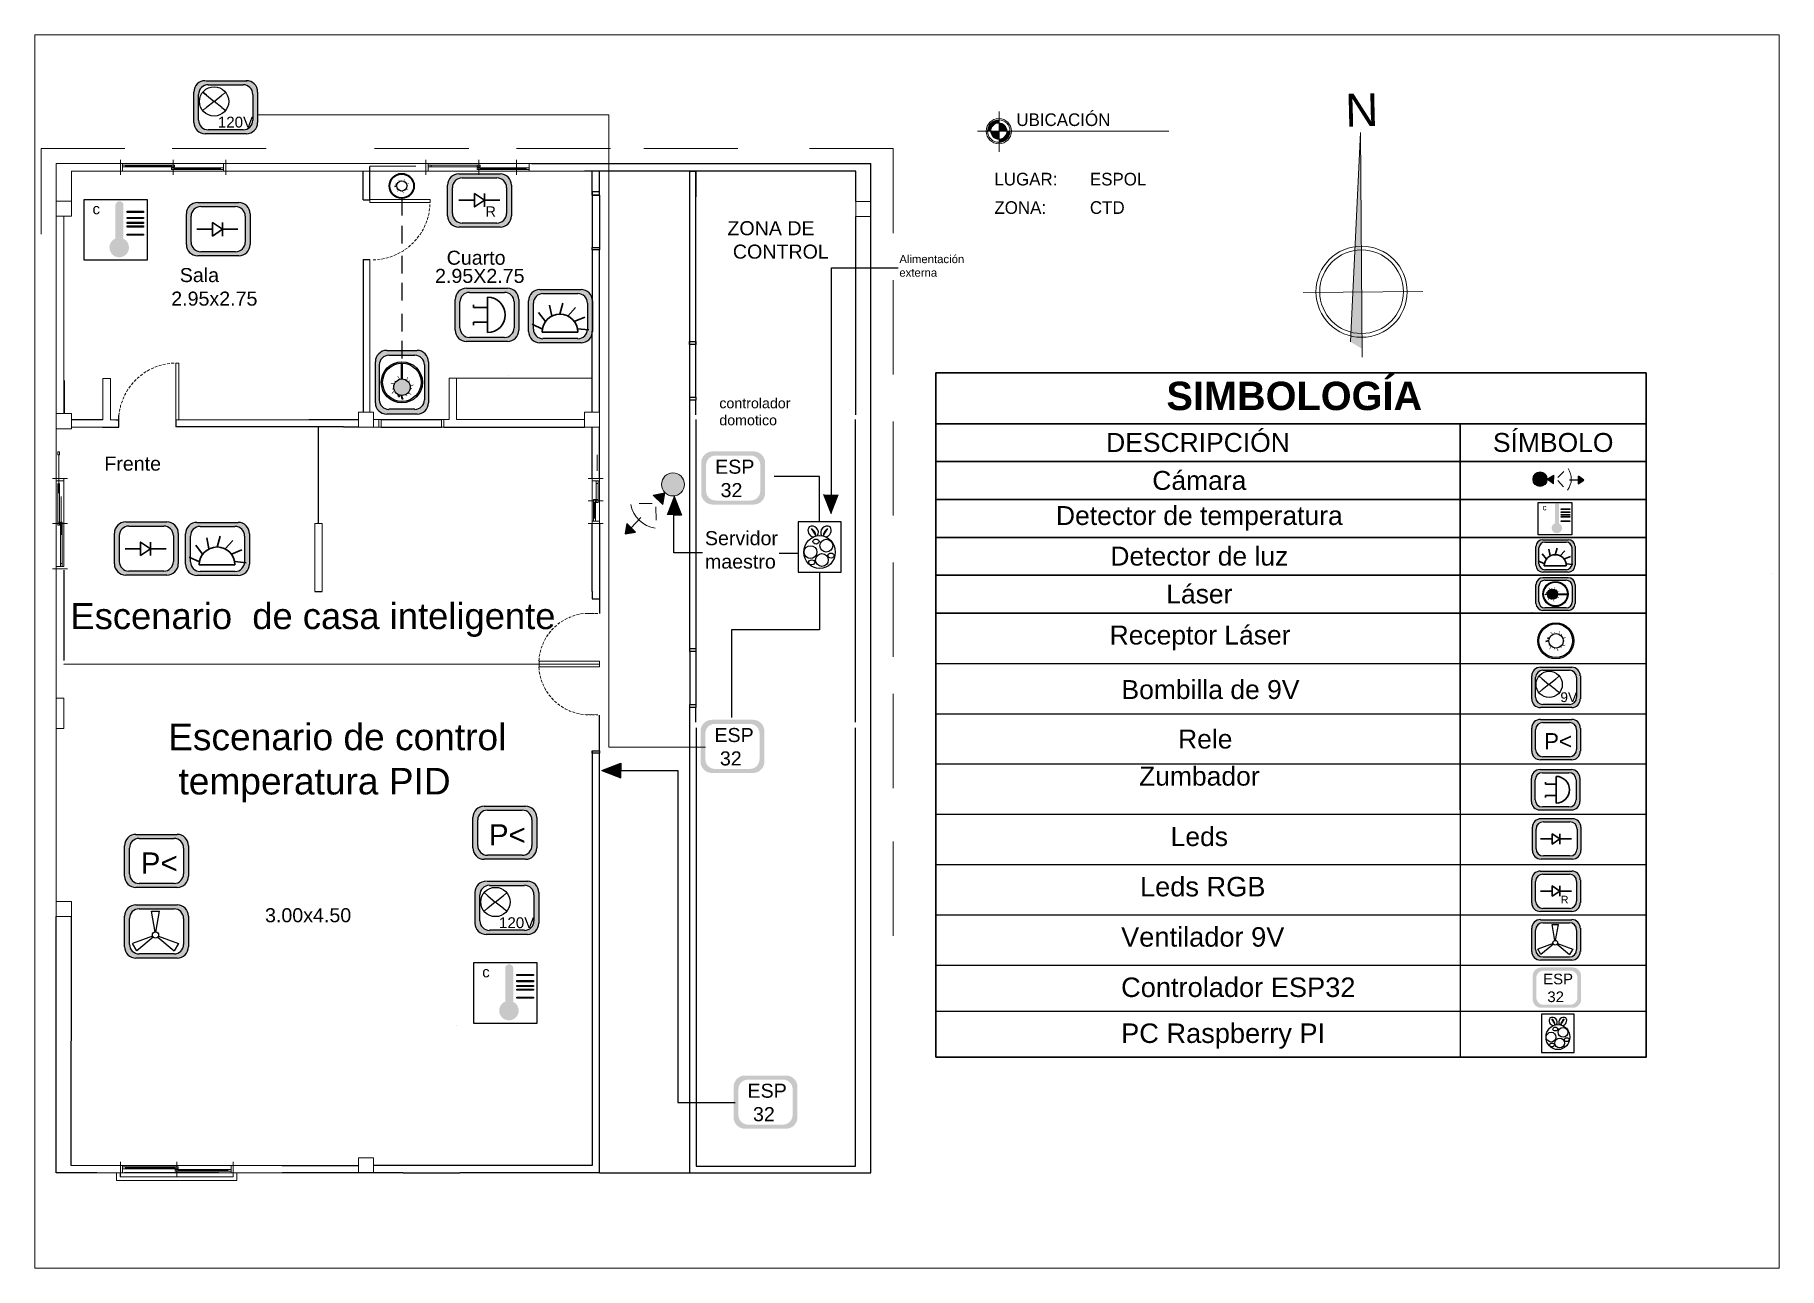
# Paper-space layout 'Layout1' of a CAD drawing. Header units: millimetres. Extents: x 30 to 267, y 21 to 189.
# The model-space entities are those that its viewports show. They can reach past a viewport. Long polylines and large blocks are cut down to what shows.
import ezdxf
from ezdxf.enums import TextEntityAlignment as Align

# ---------------------------------------------------------------- set-up
doc = ezdxf.new("R2010")
doc.units = ezdxf.units.MM
doc.linetypes.add('ACAD_ISO03W100', pattern=[30, 12, -18])
for name, color, linetype in [('DE_ELECTRICO', 5, 'Continuous'), ('Default', 7, 'Continuous'), ('domotica', 5, 'Continuous'), ('G - [CCTV] Dirección de Cámaras', 10, 'Continuous'), ('G-TUBERIA PUNTO DE DATO', 210, 'Continuous'), ('LINEA DE VISION', 7, 'ACAD_ISO03W100'), ('PDF2_0', 7, 'Continuous'), ('PDF2_HOJA2', 7, 'Continuous'), ('PDF_alimentacion', 1, 'Continuous'), ('TERMOSTATO', 4, 'Continuous')]:
    doc.layers.add(name, color=color, linetype=linetype)
for name, color, linetype, lineweight in [('G - [CCTV] Cámara domo', 162, 'Continuous', 20), ('G - WI-FI', 82, 'Continuous', 30), ('G-PUNTO DE DATO', 6, 'Continuous', 0)]:
    doc.layers.add(name, color=color, linetype=linetype, lineweight=lineweight)
doc.layers.add('G - CCTV [CAMARA DOMO]', color=7, linetype='Continuous', lineweight=30, true_color=0x081da6)
doc.layers.add('G - SIMBOLOGIA', color=7, linetype='Continuous', lineweight=30, true_color=0x081da6)
for name, color, linetype, true_color in [('PDF2_Columnas', 9, 'Continuous', 0x808080), ('PDF2_FORMATO', 100, 'Continuous', 0x00ff3f), ('PDF2_MUEBLE', 9, 'Continuous', 0x808080), ('PDF2_MUEBLES', 9, 'Continuous', 0x808080), ('PDF2_Paredes', 9, 'Continuous', 0x808080), ('PDF2_PLANTAS', 9, 'Continuous', 0x808080), ('PDF2_Puertas', 9, 'Continuous', 0x808080), ('PDF2_Text', 7, 'Continuous', 0x00c732), ('PDF2_Ventanas', 9, 'Continuous', 0x808080)]:
    doc.layers.add(name, color=color, linetype=linetype, true_color=true_color)
doc.styles.add('Arial Regular', font='arial.ttf')
doc.styles.add('PDF Arial-BoldMT', font='arial.ttf')
doc.styles.add('PDF Century Gothic', font='GOTHIC.TTF')
doc.styles.add('PDF SegoeUI-Light', font='arial.ttf')
doc.styles.get("Standard").update_dxf_attribs({"font": 'arial.ttf'})
doc.styles.add('styleVERDANA', font='verdana.ttf')
pattern_1 = [(0, (-21220, -13328.4), (0, 5850), [4254.6, -1595.5]), (90, (-21220, -13328.4), (-5850, 4e-13), [4254.6, -1595.5])]

psp = doc.layouts.get("Layout1")

msp = doc.modelspace()

# ---------------------------------------------------------------- texts
for height, p in [(113, (-6115, 2430)), (85.6, (5841, -5209))]:
    msp.add_text('R', height=height).set_placement(p)
at = {"attachment_point": 1}
for s, width, gutter_width, insert, char_height in [('120V', 125.61, 601, (-9093, 3540), 120.3), (' ESP\\P  32', 512.38, 1174, (-3623, -274), 156.2), ('9V', 113.45, 543, (5837, -2861), 108.6), (' ESP\\P  32', 512.38, 1174, (-3631, -3258), 156.2), ('120V', 125.61, 601, (-5966, -5363), 120.3), (' ESP\\P  32', 389.41, 893, (5600, -5990), 118.7), (' ESP\\P  32', 512.38, 1174, (-3263, -7214), 156.2)]:
    msp.add_mtext_dynamic_manual_height_columns(s, width=width, gutter_width=gutter_width, heights=[0], dxfattribs=dict(at, insert=insert, char_height=char_height))
at = {"char_height": 216.53, "attachment_point": 1, "style": 'styleVERDANA'}
for s, insert in [('{\\fArial|b0|i0|c0|p34;\\C7;Leds RGB}', (1162, -4914)), ('{\\fArial|b0|i0|c0|p34;\\C7;Ventilador 9V}', (952, -5473)), ('{\\fArial|b0|i0|c0|p34;\\C7;Controlador ESP32}', (952, -6033)), ('{\\fArial|b0|i0|c0|p34;\\C7;PC Raspberry PI}', (952, -6544))]:
    msp.add_mtext_dynamic_manual_height_columns(s, width=5312.56, gutter_width=1083, heights=[0], dxfattribs=dict(at, insert=insert))
at = {"layer": 'G - SIMBOLOGIA', "color": 7, "attachment_point": 5, "style": 'Arial Regular'}
for s, insert, char_height, width in [('{\\fArial|b1|i0|c0|p34;SIMBOLOGÍA}', (2878, 433), 315.97, 3073.03), ('DESCRIPCIÓN', (1807, -84), 210.64, 3219.19), ('SÍMBOLO', (5757, -84), 210.6, 1975.93), ('Cámara', (1822, -506), 210.6, 5644.99), ('Detector de temperatura', (1822, -927), 210.64, 5644.99), ('Detector de luz', (1822, -1348), 210.64, 5644.99), ('Láser', (1822, -1769), 210.6, 5644.99), ('Receptor Láser', (1830, -2256), 210.64, 5644.99), ('Bombilla de 9V', (1946, -2832), 210.64, 5644.99), ('Rele', (1888, -3382), 210.6, 5644.99), ('Zumbador', (1822, -3795), 210.6, 5644.99), ('Leds', (1822, -4467), 210.6, 5644.99)]:
    msp.add_mtext(s, dxfattribs=dict(at, insert=insert, char_height=char_height, width=width))
at = {"layer": 'G - SIMBOLOGIA', "attachment_point": 1}
for width, gutter_width, insert, char_height in [(437.62, 893, (5655, -3315), 178.5), (575.82, 1174, (-6078, -4328), 234.9), (575.82, 1174, (-9950, -4642), 234.9)]:
    msp.add_mtext_dynamic_manual_height_columns('P<', width=width, gutter_width=gutter_width, heights=[0], dxfattribs=dict(at, insert=insert, char_height=char_height))
at = {"layer": 'PDF2_Text', "color": 7, "insert": (3444, 3611), "char_height": 365, "attachment_point": 4, "rotation": 1.3894, "style": 'PDF Arial-BoldMT'}
msp.add_mtext('N', dxfattribs=at)
at = {"layer": 'PDF2_Text', "char_height": 140.7, "attachment_point": 4, "style": 'PDF Century Gothic'}
for s, insert in [('UBICACIÓN', (-213, 3506)), ('LUGAR:', (-457, 2845)), ('ESPOL', (605, 2845)), ('ZONA:', (-457, 2529)), ('CTD', (605, 2529))]:
    msp.add_mtext(s, dxfattribs=dict(at, insert=insert))
at = {"layer": 'PDF2_Text', "color": 8, "true_color": 0x808080, "attachment_point": 4, "style": 'PDF SegoeUI-Light'}
for s, insert, char_height in [('ZONA DE\\P CONTROL', (-3426, 2169), 156.2), ('Cuarto', (-6548, 1971), 156.2), ('Alimentación\\Pexterna', (-1514, 1881), 90.24), ('Sala', (-9516, 1778), 156.2), ('2.95X2.75', (-6677, 1769), 156.2), ('2.95x2.75', (-9611, 1516), 156.2), ('controlador \\Pdomotico', (-3516, 259), 113.19), ('Frente', (-10355, -319), 156.2), ('Servidor \\Pmaestro', (-3676, -1278), 156.2), ('Escenario  de casa inteligente', (-10732, -2057), 289.43), ('Escenario de control\\P temperatura\\~PID', (-9645, -3648), 295.34), ('3.00x4.50', (-8568, -5341), 156.2)]:
    msp.add_mtext(s, dxfattribs=dict(at, insert=insert, char_height=char_height))

# ---------------------------------------------------------------- blocks, each defined once
blk = doc.blocks.new('DOMO')
at = {"layer": 'G - [CCTV] Cámara domo'}
h = blk.add_hatch(color=256, dxfattribs=at)
h.dxf.hatch_style = 1
h.paths.add_polyline_path([(-44.611, 116.748, 1), (-44.992, 116.748, 1)])
blk.add_hatch(color=256, dxfattribs=at).paths.add_polyline_path([(-44.69, 117.104), (-44.802, 116.938), (-44.913, 117.104)])
at = {"layer": 'G - [CCTV] Dirección de Cámaras'}
h = blk.add_hatch(color=256, dxfattribs=at)
h.dxf.hatch_style = 1
h.paths.add_polyline_path([(-44.802, 117.746), (-44.702, 117.746), (-44.802, 117.885), (-44.902, 117.746)])
at = {"layer": 'G - [CCTV] Cámara domo'}
for points in [[(-44.858, 117.211), (-45.012, 117.366)], [(-44.774, 117.211), (-44.619, 117.366)]]:
    blk.add_lwpolyline(points, dxfattribs=at)
blk.add_lwpolyline([(-44.802, 116.938), (-44.913, 117.104), (-44.69, 117.104)], close=True, dxfattribs=at)
blk.add_circle((-44.802, 116.748), 0.19, dxfattribs=at)
blk.add_arc((-44.812, 117.072), 0.489, 54.8297, 125.1703, dxfattribs=at)
at = {"layer": 'G - [CCTV] Dirección de Cámaras'}
for points in [[(-44.802, 117.746), (-44.902, 117.746), (-44.702, 117.746), (-44.802, 117.885), (-44.902, 117.746)], [(-44.802, 117.511), (-44.802, 117.746)]]:
    blk.add_lwpolyline(points, dxfattribs=at)
at = {"layer": 'G - [CCTV] Cámara domo', "flags": 8}
blk.add_attdef('ETIQUETA', text='', height=0.169, dxfattribs=at).set_placement((-44.802, 116.212), align=Align.CENTER)
blk = doc.blocks.new('TERMOSTATO')
at = {"layer": 'TERMOSTATO'}
h = blk.add_hatch(color=5, dxfattribs=at)
h.dxf.hatch_style = 1
h.paths.add_polyline_path([(-0.24, 0.17, 1), (-0.499, 0.17, 1)])
h.paths.add_polyline_path([(-0.419, 0.289, -0.213237), (-0.313, 0.286), (-0.313, 0.74, 1), (-0.419, 0.72)])
at = {"layer": 'TERMOSTATO', "color": 5}
for points in [[(-0.836, 0.808), (0, 0.808), (0, 0), (-0.836, 0)], [(-0.263, 0.651), (-0.045, 0.651), (-0.045, 0.635), (-0.263, 0.635)], [(-0.263, 0.57), (-0.045, 0.57), (-0.045, 0.554), (-0.263, 0.554)], [(-0.263, 0.505), (-0.045, 0.505), (-0.045, 0.489), (-0.263, 0.489)], [(-0.263, 0.456), (-0.045, 0.456), (-0.045, 0.44), (-0.263, 0.44)], [(-0.263, 0.348), (-0.045, 0.348), (-0.045, 0.333), (-0.263, 0.333)]]:
    blk.add_lwpolyline(points, close=True, dxfattribs=at)
at = {"layer": 'TERMOSTATO', "color": 5, "insert": (-0.724, 0.754), "char_height": 0.142, "attachment_point": 1}
blk.add_mtext_dynamic_manual_height_columns('c', width=0.21956, gutter_width=16.697, heights=[0], dxfattribs=at)
blk = doc.blocks.new('*U29')
blk.add_line((20, -2), (53, 68))
blk = doc.blocks.new('*U30')
at = {"layer": 'G - SIMBOLOGIA', "color": 0, "linetype": 'ByBlock', "lineweight": -2, "transparency": 16777216}
for p, rotation in [((5671, -1398), 63.30797599838725), ((5707, -1355), 36.61595199677448), ((5759, -1333), 9.923927995161677), ((5815, -1336), 343.231903993549), ((5863, -1364), 316.5398799919362), ((5658, -1453), 90), ((5894, -1412), 289.8478559903235)]:
    blk.add_blockref('*U29', p, dxfattribs=dict(at, rotation=rotation))
blk = doc.blocks.new('ventilador')
for p, q in [((-0.009, 0.059), (-0.08, 0.464)), ((-0.08, 0.464), (0.08, 0.464)), ((0.009, 0.059), (0.08, 0.464)), ((-0.055, -0.022), (-0.442, -0.163)), ((-0.362, -0.301), (-0.442, -0.163)), ((-0.047, -0.037), (-0.362, -0.301)), ((0.047, -0.037), (0.362, -0.301)), ((0.055, -0.022), (0.442, -0.163)), ((0.442, -0.163), (0.362, -0.301))]:
    blk.add_line(p, q)
blk.add_circle((0, 0), 0.0596)
blk = doc.blocks.new('*U31')
h = blk.add_hatch(color=256)
h.dxf.hatch_style = 1
edge = h.paths.add_edge_path()
edge.add_arc((0, 92), 92, 84.0643, 88.3042, ccw=False)
edge.add_line((10, 183), (-2, 222))
edge.add_ellipse((-5, 222), major_axis=(3.93, 0), ratio=0.431544, start_angle=195.543, end_angle=360, ccw=False)
edge.add_line((-9, 222), (3, 184))
edge = h.paths.add_edge_path()
edge.add_ellipse((-5, 222), major_axis=(3.93, 0), ratio=0.431544, start_angle=195.543, end_angle=540)
edge.add_line((-9, 222), (-9, 222))
edge = h.paths.add_edge_path()
edge.add_arc((0, 92), 92, 61.9495, 67.7386, ccw=False)
edge.add_line((43, 173), (37, 195))
edge.add_ellipse((33, 196), major_axis=(3.93, 0), ratio=0.431544, start_angle=195.543, end_angle=360, ccw=False)
edge.add_line((29, 195), (35, 177))
edge = h.paths.add_edge_path()
edge.add_ellipse((33, 196), major_axis=(3.93, 0), ratio=0.431544, start_angle=195.543, end_angle=540)
edge.add_line((29, 196), (29, 195))
blk = doc.blocks.new('*U32')
at = {"color": 0, "linetype": 'ByBlock', "lineweight": -2, "transparency": 16777216}
for p, rotation in [((-6823, 1352), 99.65538440395329), ((-6843, 1278), 49.82769220197662), ((-6994, 1292), 298.9661532118599), ((-6867, 1416), 149.4830766059299), ((-6944, 1424), 199.3107688079066), ((-7000, 1370), 249.1384610098832)]:
    blk.add_blockref('*U31', p, dxfattribs=dict(at, rotation=rotation))
blk.add_blockref('*U31', (-6914, 1245), dxfattribs=at)
blk = doc.blocks.new('*U33')
blk.add_line((33, -3), (87, 111))
blk = doc.blocks.new('*U34')
at = {"layer": 'G - SIMBOLOGIA', "color": 0, "linetype": 'ByBlock', "lineweight": -2, "transparency": 16777216}
for p, rotation in [((-9220, -1284), 36.61595199677451), ((-9135, -1248), 9.923927995161751), ((-9043, -1253), 343.2319039935491), ((-9300, -1444), 90), ((-9279, -1354), 63.30797599838725), ((-8964, -1299), 316.5398799919363), ((-8913, -1376), 289.8478559903235)]:
    blk.add_blockref('*U33', p, dxfattribs=dict(at, rotation=rotation))
blk = doc.blocks.new('*U35')
blk.add_line((33, -3), (87, 111))
blk = doc.blocks.new('*U36')
at = {"layer": 'G - SIMBOLOGIA', "color": 0, "linetype": 'ByBlock', "lineweight": -2, "transparency": 16777216}
for p, rotation in [((-5466, 1234), 63.30797599838725), ((-5407, 1305), 36.61595199677451), ((-5322, 1341), 9.923927995161751), ((-5230, 1336), 343.2319039935491), ((-5487, 1145), 90), ((-5151, 1289), 316.5398799919363), ((-5100, 1213), 289.8478559903235)]:
    blk.add_blockref('*U35', p, dxfattribs=dict(at, rotation=rotation))
blk = doc.blocks.new('*U38')
h = blk.add_hatch(color=256)
h.dxf.hatch_style = 1
edge = h.paths.add_edge_path()
edge.add_arc((0, 57), 56.5, 84.0643, 88.3042, ccw=False)
edge.add_line((6, 113), (-1, 137))
edge.add_ellipse((-3, 137), major_axis=(2.42, 0), ratio=0.431544, start_angle=195.543, end_angle=360, ccw=False)
edge.add_line((-6, 136), (2, 113))
edge = h.paths.add_edge_path()
edge.add_ellipse((-3, 137), major_axis=(2.42, 0), ratio=0.431544, start_angle=195.543, end_angle=540)
edge.add_line((-6, 137), (-6, 136))
edge = h.paths.add_edge_path()
edge.add_arc((0, 57), 56.5, 61.9495, 67.7386, ccw=False)
edge.add_line((27, 106), (23, 120))
edge.add_ellipse((20, 120), major_axis=(2.42, 0), ratio=0.431544, start_angle=195.543, end_angle=360, ccw=False)
edge.add_line((18, 120), (21, 109))
edge = h.paths.add_edge_path()
edge.add_ellipse((20, 120), major_axis=(2.42, 0), ratio=0.431544, start_angle=195.543, end_angle=540)
edge.add_line((18, 120), (18, 120))
blk = doc.blocks.new('*U39')
at = {"color": 0, "linetype": 'ByBlock', "lineweight": -2, "transparency": 16777216}
for p, rotation in [((5806, -1769), 90), ((5777, -1818), 28.96615321186013), ((5730, -1822), 339.1384610098834), ((5696, -1787), 289.3107688079068), ((5786, -1726), 139.8276922019767), ((5740, -1713), 189.6553844039533), ((5701, -1740), 239.4830766059301)]:
    blk.add_blockref('*U38', p, dxfattribs=dict(at, rotation=rotation))
blk = doc.blocks.new('*U44')
h = blk.add_hatch(color=256)
h.dxf.hatch_style = 1
edge = h.paths.add_edge_path()
edge.add_arc((0, 57), 56.5, 84.0643, 88.3042, ccw=False)
edge.add_line((6, 113), (-1, 137))
edge.add_ellipse((-3, 137), major_axis=(2.42, 0), ratio=0.431544, start_angle=195.543, end_angle=360, ccw=False)
edge.add_line((-6, 136), (2, 113))
edge = h.paths.add_edge_path()
edge.add_ellipse((-3, 137), major_axis=(2.42, 0), ratio=0.431544, start_angle=195.543, end_angle=540)
edge.add_line((-6, 137), (-6, 136))
edge = h.paths.add_edge_path()
edge.add_arc((0, 57), 56.5, 61.9495, 67.7386, ccw=False)
edge.add_line((27, 106), (23, 120))
edge.add_ellipse((20, 120), major_axis=(2.42, 0), ratio=0.431544, start_angle=195.543, end_angle=360, ccw=False)
edge.add_line((18, 120), (21, 109))
edge = h.paths.add_edge_path()
edge.add_ellipse((20, 120), major_axis=(2.42, 0), ratio=0.431544, start_angle=195.543, end_angle=540)
edge.add_line((18, 120), (18, 120))
blk = doc.blocks.new('*U45')
at = {"color": 0, "linetype": 'ByBlock', "lineweight": -2, "transparency": 16777216}
for p, rotation in [((-6989, 2770), 90), ((-7009, 2813), 139.8276922019767), ((-7018, 2720), 28.96615321186013), ((-7055, 2825), 189.6553844039533), ((-7066, 2717), 339.1384610098834), ((-7095, 2798), 239.4830766059301), ((-7099, 2751), 289.3107688079068)]:
    blk.add_blockref('*U44', p, dxfattribs=dict(at, rotation=rotation))
blk = doc.blocks.new('*U46')
h = blk.add_hatch(color=256)
h.dxf.hatch_style = 1
edge = h.paths.add_edge_path()
edge.add_arc((0, 80), 80.5, 84.0643, 88.3042, ccw=False)
edge.add_line((8, 161), (-1, 194))
edge.add_ellipse((-5, 194), major_axis=(3.44, 0), ratio=0.431544, start_angle=195.543, end_angle=360, ccw=False)
edge.add_line((-8, 194), (2, 161))
edge = h.paths.add_edge_path()
edge.add_ellipse((-5, 194), major_axis=(3.44, 0), ratio=0.431544, start_angle=195.543, end_angle=540)
edge.add_line((-8, 194), (-8, 194))
edge = h.paths.add_edge_path()
edge.add_arc((0, 80), 80.5, 61.9495, 67.7386, ccw=False)
edge.add_line((38, 151), (32, 171))
edge.add_ellipse((29, 171), major_axis=(3.44, 0), ratio=0.431544, start_angle=195.543, end_angle=360, ccw=False)
edge.add_line((26, 171), (30, 155))
edge = h.paths.add_edge_path()
edge.add_ellipse((29, 171), major_axis=(3.44, 0), ratio=0.431544, start_angle=195.543, end_angle=540)
edge.add_line((25, 171), (25, 171))
blk = doc.blocks.new('*U47')
at = {"color": 0, "linetype": 'ByBlock', "lineweight": -2, "transparency": 16777216}
for p, rotation in [((5869, -2289), 90), ((5840, -2228), 139.8276922019767), ((5827, -2360), 28.96615321186007), ((5760, -2364), 339.1384610098834), ((5719, -2248), 239.4830766059301), ((5713, -2316), 289.3107688079068), ((5775, -2210), 189.6553844039533)]:
    blk.add_blockref('*U46', p, dxfattribs=dict(at, rotation=rotation))

# ---------------------------------------------------------------- hatches: boundary and pattern name
at = {"true_color": 0x5e67af}
h = msp.add_hatch(color=165, dxfattribs=at)
h.dxf.hatch_style = 1
h.paths.add_polyline_path([(-9234, 3941, 0.414214), (-9360, 3815), (-9360, 3476, 0.414214), (-9234, 3350), (-8776, 3350, 0.414214), (-8650, 3476), (-8650, 3815, 0.414214), (-8776, 3941)])
h.paths.add_polyline_path([(-8811, 3896, -0.414214), (-8704, 3789), (-8704, 3501, -0.414214), (-8811, 3395), (-9199, 3395, -0.414214), (-9306, 3501), (-9306, 3789, -0.414214), (-9199, 3896)], flags=16)
h = msp.add_hatch(color=256)
h.dxf.hatch_style = 1
h.paths.add_polyline_path([(-6989, 2770, 1), (-7102, 2770, 1)], flags=0)
h.paths.add_polyline_path([(-7102, 2770, -1), (-6989, 2770, -1)], flags=0)
h.paths.add_polyline_path([(-7188, 2770, 1), (-6907, 2770, 1)])
h.paths.add_polyline_path([(-6916, 2770, -1), (-7179, 2770, -1)], flags=16)
h = msp.add_hatch(color=165, dxfattribs=at)
h.dxf.hatch_style = 1
h.paths.add_polyline_path([(-6412, 2904, 0.414214), (-6538, 2778), (-6538, 2439, 0.414214), (-6412, 2313), (-5954, 2313, 0.414214), (-5828, 2439), (-5828, 2778, 0.414214), (-5954, 2904)])
h.paths.add_polyline_path([(-5989, 2859, -0.414214), (-5882, 2752), (-5882, 2465, -0.414214), (-5989, 2358), (-6377, 2358, -0.414214), (-6484, 2465), (-6484, 2752, -0.414214), (-6377, 2859)], flags=16)
h = msp.add_hatch()
h.set_pattern_fill('ANGLE', color=256, scale=837.511396, style=0)
h.set_pattern_definition([(0, (0, 0), (0, 5850), [4254.6, -1595.5]), (90, (0, 0), (-5850, 4e-13), [4254.6, -1595.5])])
h.paths.add_polyline_path([(-10721, 2602), (-10889, 2602), (-10889, 2434), (-10721, 2434)])
h = msp.add_hatch(color=165, dxfattribs=at)
h.dxf.hatch_style = 1
h.paths.add_polyline_path([(-9317, 2585, 0.414214), (-9443, 2459), (-9443, 2120, 0.414214), (-9317, 1994), (-8860, 1994, 0.414214), (-8734, 2120), (-8734, 2459, 0.414214), (-8860, 2585)])
h.paths.add_polyline_path([(-8895, 2540, -0.414214), (-8788, 2433), (-8788, 2146, -0.414214), (-8895, 2039), (-9283, 2039, -0.414214), (-9389, 2146), (-9389, 2433, -0.414214), (-9283, 2540)], flags=16)
h = msp.add_hatch(color=165, dxfattribs=at)
h.dxf.hatch_style = 1
h.paths.add_polyline_path([(-6328, 1632, 0.414214), (-6454, 1506), (-6454, 1167, 0.414214), (-6328, 1041), (-5871, 1041, 0.414214), (-5745, 1167), (-5745, 1506, 0.414214), (-5871, 1632)])
h.paths.add_polyline_path([(-5905, 1586, -0.414214), (-5799, 1480), (-5799, 1192, -0.414214), (-5905, 1086), (-6293, 1086, -0.414214), (-6400, 1192), (-6400, 1480, -0.414214), (-6293, 1586)], flags=16)
h = msp.add_hatch(color=165, dxfattribs=at)
h.dxf.hatch_style = 1
h.paths.add_polyline_path([(-5512, 1618, 0.414214), (-5638, 1492), (-5638, 1153, 0.414214), (-5512, 1027), (-5054, 1027, 0.414214), (-4928, 1153), (-4928, 1492, 0.414214), (-5054, 1618)])
h.paths.add_polyline_path([(-5089, 1573, -0.414214), (-4982, 1466), (-4982, 1178, -0.414214), (-5089, 1072), (-5477, 1072, -0.414214), (-5584, 1178), (-5584, 1466, -0.414214), (-5477, 1573)], flags=16)
h = msp.add_hatch(color=165, dxfattribs=at)
h.dxf.hatch_style = 1
h.paths.add_polyline_path([(-7341, 358, 0.414214), (-7215, 232), (-6876, 232, 0.414214), (-6750, 358), (-6750, 815, 0.414214), (-6876, 941), (-7215, 941, 0.414214), (-7341, 815)])
h.paths.add_polyline_path([(-7296, 780, -0.414214), (-7190, 887), (-6902, 887, -0.414214), (-6795, 780), (-6795, 392, -0.414214), (-6902, 286), (-7190, 286, -0.414214), (-7296, 392)], flags=16)
h = msp.add_hatch(color=256)
h.dxf.hatch_style = 1
h.paths.add_polyline_path([(-6953, 532, 1), (-7137, 532, 1)], flags=0)
h.paths.add_polyline_path([(-7051, 623, -0.034353), (-7038, 623), (-7038, 746), (-7038, 801, 0.014736), (-7051, 801), (-7051, 746)], flags=16)
h.paths.add_polyline_path([(-7274, 586, 1), (-6817, 586, 1)])
h.paths.add_polyline_path([(-6832, 586, -1), (-7260, 586, -1)], flags=16)
h.paths.add_polyline_path([(-6953, 532, -1), (-7137, 532, -1)], flags=0)
h = msp.add_hatch(color=256)
h.dxf.hatch_style = 1
h.paths.add_polyline_path([(-7137, 532, 1), (-6953, 532, 1)])
h.paths.add_polyline_path([(-7051, 623, -0.034353), (-7038, 623), (-7038, 746), (-7038, 801, 0.014736), (-7051, 801), (-7051, 746)])
h = msp.add_hatch(color=165, dxfattribs=at)
h.dxf.hatch_style = 1
h.paths.add_polyline_path([(-3133, -182), (-3591, -182, 0.414214), (-3717, -308), (-3717, -647, 0.414214), (-3591, -773), (-3133, -773, 0.414214), (-3007, -647), (-3007, -308, 0.414214)])
h.paths.add_polyline_path([(-3168, -228, -0.414214), (-3061, -334), (-3061, -622, -0.414214), (-3168, -728), (-3556, -728, -0.414214), (-3663, -622), (-3663, -334, -0.414214), (-3556, -228)], flags=16)
h = msp.add_hatch(color=165, dxfattribs=at)
h.dxf.hatch_style = 1
h.paths.add_polyline_path([(-10117, -967, 0.414214), (-10243, -1093), (-10243, -1432, 0.414214), (-10117, -1558), (-9659, -1558, 0.414214), (-9533, -1432), (-9533, -1093, 0.414214), (-9659, -967)])
h.paths.add_polyline_path([(-9694, -1012, -0.414214), (-9587, -1119), (-9587, -1406, -0.414214), (-9694, -1513), (-10082, -1513, -0.414214), (-10188, -1406), (-10188, -1119, -0.414214), (-10082, -1012)], flags=16)
h = msp.add_hatch(color=165, dxfattribs=at)
h.dxf.hatch_style = 1
h.paths.add_polyline_path([(-9325, -971, 0.414214), (-9451, -1097), (-9451, -1436, 0.414214), (-9325, -1562), (-8867, -1562, 0.414214), (-8741, -1436), (-8741, -1097, 0.414214), (-8867, -971)])
h.paths.add_polyline_path([(-8902, -1016, -0.414214), (-8795, -1123), (-8795, -1410, -0.414214), (-8902, -1517), (-9290, -1517, -0.414214), (-9397, -1410), (-9397, -1123, -0.414214), (-9290, -1016)], flags=16)
h = msp.add_hatch(color=165, dxfattribs=at)
h.dxf.hatch_style = 1
h.paths.add_polyline_path([(5642, -1164, 0.414214), (5565, -1241), (5565, -1448, 0.414214), (5642, -1525), (5923, -1525, 0.414214), (6000, -1448), (6000, -1241, 0.414214), (5923, -1164)])
h.paths.add_polyline_path([(5901, -1191, -0.414214), (5966, -1256), (5966, -1432, -0.414214), (5901, -1498), (5664, -1498, -0.414214), (5598, -1432), (5598, -1256, -0.414214), (5664, -1191)], flags=16)
h = msp.add_hatch(color=165, dxfattribs=at)
h.dxf.hatch_style = 1
h.paths.add_polyline_path([(5643, -1586, 0.414214), (5565, -1664), (5565, -1872, 0.414214), (5643, -1950), (5924, -1950, 0.414214), (6002, -1872), (6002, -1664, 0.414214), (5924, -1586)])
h.paths.add_polyline_path([(5903, -1614, -0.414214), (5968, -1680), (5968, -1856, -0.414214), (5903, -1922), (5664, -1922, -0.414214), (5599, -1856), (5599, -1680, -0.414214), (5664, -1614)], flags=16)
h = msp.add_hatch(color=256)
h.dxf.hatch_style = 1
h.paths.add_polyline_path([(5693, -1769, 1), (5806, -1769, 1)], flags=0)
h.paths.add_polyline_path([(5806, -1765, -0.017172), (5806, -1769, -0.017172), (5806, -1773), (5881, -1773), (5915, -1773, 0.008581), (5915, -1768, 0.006155), (5915, -1765), (5881, -1765)], flags=0)
h.paths.add_polyline_path([(5643, -1768, 1), (5924, -1768, 1)])
h.paths.add_polyline_path([(5915, -1768, -1), (5652, -1768, -1)], flags=16)
h.paths.add_polyline_path([(5806, -1769, -1), (5693, -1769, -1)], flags=0)
h = msp.add_hatch(color=256)
h.dxf.hatch_style = 1
h.paths.add_polyline_path([(5806, -1769, 1), (5693, -1769, 1)])
h.paths.add_polyline_path([(5806, -1765, -0.017172), (5806, -1769, -0.017172), (5806, -1773), (5881, -1773), (5915, -1773, 0.008581), (5915, -1768, 0.006155), (5915, -1765), (5881, -1765)])
h = msp.add_hatch(color=256)
h.dxf.hatch_style = 1
h.paths.add_polyline_path([(5869, -2289, 1), (5708, -2289, 1)], flags=0)
h.paths.add_polyline_path([(5869, -2289, -1), (5708, -2289, -1)], flags=0)
h.paths.add_polyline_path([(5586, -2288, 1), (5986, -2288, 1)])
h.paths.add_polyline_path([(5973, -2288, -1), (5599, -2288, -1)], flags=16)
h = msp.add_hatch(color=165, dxfattribs=at)
h.dxf.hatch_style = 1
h.paths.add_polyline_path([(5615, -2582, 0.414214), (5520, -2678), (5520, -2935, 0.414214), (5615, -3031), (5963, -3031, 0.414214), (6059, -2935), (6059, -2678, 0.414214), (5963, -2582)])
h.paths.add_polyline_path([(5937, -2616, -0.414214), (6018, -2697), (6018, -2916, -0.414214), (5937, -2997), (5642, -2997, -0.414214), (5561, -2916), (5561, -2697, -0.414214), (5642, -2616)], flags=16)
h = msp.add_hatch(color=165, dxfattribs=at)
h.dxf.hatch_style = 1
h.paths.add_polyline_path([(-3141, -3167), (-3599, -3167, 0.414214), (-3725, -3293), (-3725, -3632, 0.414214), (-3599, -3758), (-3141, -3758, 0.414214), (-3015, -3632), (-3015, -3293, 0.414214)])
h.paths.add_polyline_path([(-3176, -3212, -0.414214), (-3069, -3319), (-3069, -3606, -0.414214), (-3176, -3713), (-3564, -3713, -0.414214), (-3671, -3606), (-3671, -3319, -0.414214), (-3564, -3212)], flags=16)
h = msp.add_hatch(color=165, dxfattribs=at)
h.dxf.hatch_style = 1
h.paths.add_polyline_path([(5615, -3162, 0.414214), (5520, -3258), (5520, -3516, 0.414214), (5615, -3611), (5963, -3611, 0.414214), (6059, -3516), (6059, -3258, 0.414214), (5963, -3162)])
h.paths.add_polyline_path([(5937, -3196, -0.414214), (6018, -3278), (6018, -3496, -0.414214), (5937, -3577), (5642, -3577, -0.414214), (5561, -3496), (5561, -3278, -0.414214), (5642, -3196)], flags=16)
h = msp.add_hatch(color=165, dxfattribs=at)
h.dxf.hatch_style = 1
h.paths.add_polyline_path([(5611, -3721, 0.414214), (5515, -3816), (5515, -4074, 0.414214), (5611, -4170), (5959, -4170, 0.414214), (6054, -4074), (6054, -3816, 0.414214), (5959, -3721)])
h.paths.add_polyline_path([(5932, -3755, -0.414214), (6013, -3836), (6013, -4055, -0.414214), (5932, -4136), (5637, -4136, -0.414214), (5556, -4055), (5556, -3836, -0.414214), (5637, -3755)], flags=16)
h = msp.add_hatch(color=165, dxfattribs=at)
h.dxf.hatch_style = 1
h.paths.add_polyline_path([(-6130, -4127, 0.414214), (-6256, -4253), (-6256, -4592, 0.414214), (-6130, -4718), (-5672, -4718, 0.414214), (-5547, -4592), (-5547, -4253, 0.414214), (-5672, -4127)])
h.paths.add_polyline_path([(-5707, -4172, -0.414214), (-5601, -4279), (-5601, -4566, -0.414214), (-5707, -4673), (-6095, -4673, -0.414214), (-6202, -4566), (-6202, -4279, -0.414214), (-6095, -4172)], flags=16)
h = msp.add_hatch(color=165, dxfattribs=at)
h.dxf.hatch_style = 1
h.paths.add_polyline_path([(5622, -4266, 0.414214), (5526, -4362), (5526, -4620, 0.414214), (5622, -4715), (5970, -4715, 0.414214), (6066, -4620), (6066, -4362, 0.414214), (5970, -4266)])
h.paths.add_polyline_path([(5943, -4301, -0.414214), (6024, -4382), (6024, -4600, -0.414214), (5943, -4681), (5648, -4681, -0.414214), (5567, -4600), (5567, -4382, -0.414214), (5648, -4301)], flags=16)
h = msp.add_hatch(color=165, dxfattribs=at)
h.dxf.hatch_style = 1
h.paths.add_polyline_path([(-10003, -4441, 0.414214), (-10129, -4567), (-10129, -4906, 0.414214), (-10003, -5032), (-9545, -5032, 0.414214), (-9419, -4906), (-9419, -4567, 0.414214), (-9545, -4441)])
h.paths.add_polyline_path([(-9580, -4486, -0.414214), (-9473, -4593), (-9473, -4880, -0.414214), (-9580, -4987), (-9968, -4987, -0.414214), (-10074, -4880), (-10074, -4593, -0.414214), (-9968, -4486)], flags=16)
h = msp.add_hatch(color=165, dxfattribs=at)
h.dxf.hatch_style = 1
h.paths.add_polyline_path([(5615, -4849, 0.414214), (5520, -4945), (5520, -5203, 0.414214), (5615, -5298), (5963, -5298, 0.414214), (6059, -5203), (6059, -4945, 0.414214), (5963, -4849)])
h.paths.add_polyline_path([(5937, -4883, -0.414214), (6018, -4964), (6018, -5183, -0.414214), (5937, -5264), (5642, -5264, -0.414214), (5561, -5183), (5561, -4964, -0.414214), (5642, -4883)], flags=16)
h = msp.add_hatch(color=165, dxfattribs=at)
h.dxf.hatch_style = 1
h.paths.add_polyline_path([(-6107, -4963, 0.414214), (-6232, -5088), (-6232, -5428, 0.414214), (-6107, -5553), (-5649, -5553, 0.414214), (-5523, -5428), (-5523, -5088, 0.414214), (-5649, -4963)])
h.paths.add_polyline_path([(-5684, -5008, -0.414214), (-5577, -5114), (-5577, -5402, -0.414214), (-5684, -5508), (-6072, -5508, -0.414214), (-6178, -5402), (-6178, -5114, -0.414214), (-6072, -5008)], flags=16)
h = msp.add_hatch(color=165, dxfattribs=at)
h.dxf.hatch_style = 1
h.paths.add_polyline_path([(-10003, -5225, 0.414214), (-10129, -5351), (-10129, -5690, 0.414214), (-10003, -5816), (-9545, -5816, 0.414214), (-9419, -5690), (-9419, -5351, 0.414214), (-9545, -5225)])
h.paths.add_polyline_path([(-9580, -5270, -0.414214), (-9474, -5376), (-9474, -5664, -0.414214), (-9580, -5771), (-9968, -5771, -0.414214), (-10075, -5664), (-10075, -5376, -0.414214), (-9968, -5270)], flags=16)
h = msp.add_hatch(color=165, dxfattribs=at)
h.dxf.hatch_style = 1
h.paths.add_polyline_path([(5615, -5390, 0.414214), (5520, -5485), (5520, -5743, 0.414214), (5615, -5839), (5963, -5839, 0.414214), (6059, -5743), (6059, -5485, 0.414214), (5963, -5390)])
h.paths.add_polyline_path([(5937, -5424, -0.414214), (6018, -5505), (6018, -5723, -0.414214), (5937, -5805), (5642, -5805, -0.414214), (5561, -5723), (5561, -5505, -0.414214), (5642, -5424)], flags=16)
h = msp.add_hatch(color=165, dxfattribs=at)
h.dxf.hatch_style = 1
h.paths.add_polyline_path([(5972, -5921), (5624, -5921, 0.414214), (5529, -6017), (5529, -6275, 0.414214), (5624, -6370), (5972, -6370, 0.414214), (6068, -6275), (6068, -6017, 0.414214)])
h.paths.add_polyline_path([(5946, -5955, -0.414214), (6027, -6036), (6027, -6255, -0.414214), (5946, -6336), (5651, -6336, -0.414214), (5570, -6255), (5570, -6036, -0.414214), (5651, -5955)], flags=16)
h = msp.add_hatch(color=165, dxfattribs=at)
h.dxf.hatch_style = 1
h.paths.add_polyline_path([(-2773, -7123), (-3231, -7123, 0.414214), (-3357, -7249), (-3357, -7588, 0.414214), (-3231, -7714), (-2773, -7714, 0.414214), (-2647, -7588), (-2647, -7249, 0.414214)])
h.paths.add_polyline_path([(-2808, -7168, -0.414214), (-2701, -7275), (-2701, -7562, -0.414214), (-2808, -7669), (-3196, -7669, -0.414214), (-3303, -7562), (-3303, -7275, -0.414214), (-3196, -7168)], flags=16)
at = {"layer": 'G-TUBERIA PUNTO DE DATO'}
for points in [[(-4020, -677), (-3937, -890), (-4020, -890), (-4102, -890)], [(-2270, -875), (-2353, -663), (-2270, -663), (-2188, -663)], [(-4823, -3731), (-4611, -3814), (-4611, -3731), (-4611, -3649)]]:
    msp.add_hatch(color=256, dxfattribs=at).paths.add_polyline_path(points)
at = {"layer": 'PDF2_Paredes'}
h = msp.add_hatch(dxfattribs=at)
h.set_pattern_fill('ANGLE', color=256, scale=837.511396)
h.set_pattern_definition(pattern_1)
h.paths.add_polyline_path([(-10889, 70), (-10721, 70), (-10721, 238), (-10889, 238)])
h = msp.add_hatch(dxfattribs=at)
h.set_pattern_fill('ANGLE', color=256, scale=837.511396)
h.set_pattern_definition(pattern_1)
h.paths.add_polyline_path([(-7528, 256), (-7528, 88), (-7361, 88), (-7361, 256)])

# ---------------------------------------------------------------- linework, layer by layer
for p, q in [((-9228, 3940), (-8770, 3940)), ((-9199, 3896), (-8811, 3896)), ((-9360, 3476), (-9360, 3815)), ((-9306, 3501), (-9306, 3789)), ((-8704, 3789), (-8704, 3501)), ((-8650, 3815), (-8650, 3476)), ((-8776, 3350), (-9234, 3350)), ((-8811, 3395), (-9199, 3395)), ((-7126, 2769), (-7102, 2775)), ((-7126, 2764), (-7102, 2771)), ((-7110, 2792), (-7096, 2796)), ((-7110, 2787), (-7098, 2791)), ((-6538, 2439), (-6538, 2778)), ((-6484, 2465), (-6484, 2752)), ((-6412, 2904), (-5954, 2904)), ((-6377, 2859), (-5989, 2859)), ((-5882, 2752), (-5882, 2465)), ((-5828, 2778), (-5828, 2439)), ((-9317, 2585), (-8860, 2585)), ((-9283, 2540), (-8895, 2540)), ((-9443, 2120), (-9443, 2459)), ((-9389, 2146), (-9389, 2433)), ((-8788, 2433), (-8788, 2146)), ((-8734, 2459), (-8734, 2120)), ((-5989, 2358), (-6377, 2358)), ((-5954, 2313), (-6412, 2313)), ((-8860, 1994), (-9317, 1994)), ((-8895, 2039), (-9283, 2039)), ((-6328, 1632), (-5871, 1632)), ((-6293, 1586), (-5905, 1586)), ((-5512, 1618), (-5054, 1618)), ((-5477, 1573), (-5089, 1573)), ((-6454, 1167), (-6454, 1506)), ((-6400, 1192), (-6400, 1480)), ((-5799, 1480), (-5799, 1192)), ((-5745, 1506), (-5745, 1167)), ((-5638, 1153), (-5638, 1492)), ((-5584, 1178), (-5584, 1466)), ((-4982, 1466), (-4982, 1178)), ((-4928, 1492), (-4928, 1153)), ((-5871, 1041), (-6328, 1041)), ((-5905, 1086), (-6293, 1086)), ((-5054, 1027), (-5512, 1027)), ((-5089, 1072), (-5477, 1072)), ((-7341, 358), (-7341, 815)), ((-7296, 392), (-7296, 780)), ((-7215, 941), (-6876, 941)), ((-7190, 887), (-6902, 887)), ((-7051, 746), (-7051, 801)), ((-7038, 746), (-7038, 801)), ((-6795, 780), (-6795, 392)), ((-6750, 815), (-6750, 358)), ((-7051, 623), (-7051, 746)), ((-7038, 623), (-7038, 746)), ((-7082, 428), (-7088, 451)), ((-7074, 428), (-7080, 447)), ((-7043, 401), (-7054, 440)), ((-7035, 401), (-7048, 440)), ((-6876, 232), (-7215, 232)), ((-6902, 286), (-7190, 286)), ((-10117, -967), (-9659, -967)), ((-10243, -1432), (-10243, -1093)), ((-10188, -1406), (-10188, -1119)), ((-10082, -1012), (-9694, -1012)), ((-9587, -1119), (-9587, -1406)), ((-9533, -1093), (-9533, -1432)), ((-9451, -1436), (-9451, -1097)), ((-9397, -1410), (-9397, -1123)), ((-9325, -971), (-8867, -971)), ((-9290, -1016), (-8902, -1016)), ((-8795, -1123), (-8795, -1410)), ((-8741, -1097), (-8741, -1436)), ((5642, -1164), (5923, -1164)), ((5565, -1448), (5565, -1241)), ((5598, -1432), (5598, -1256)), ((5664, -1191), (5901, -1191)), ((5966, -1256), (5966, -1432)), ((6000, -1241), (6000, -1448)), ((-9694, -1513), (-10082, -1513)), ((-8902, -1517), (-9290, -1517)), ((5923, -1525), (5642, -1525)), ((5901, -1498), (5664, -1498)), ((-9659, -1558), (-10117, -1558)), ((-8867, -1562), (-9325, -1562)), ((5565, -1872), (5565, -1664)), ((5599, -1856), (5599, -1680)), ((5643, -1586), (5924, -1586)), ((5664, -1614), (5903, -1614)), ((5686, -1746), (5700, -1742)), ((5968, -1680), (5968, -1856)), ((6002, -1664), (6002, -1872)), ((5903, -1922), (5664, -1922)), ((5670, -1770), (5694, -1763)), ((5670, -1774), (5693, -1767)), ((5686, -1751), (5697, -1747)), ((5806, -1765), (5881, -1765)), ((5806, -1773), (5881, -1773)), ((5881, -1765), (5915, -1765)), ((5881, -1773), (5915, -1773)), ((5924, -1950), (5643, -1950)), ((5675, -2291), (5708, -2281)), ((5675, -2297), (5708, -2287)), ((5698, -2257), (5717, -2251)), ((5698, -2264), (5714, -2259)), ((5520, -2935), (5520, -2678)), ((5561, -2916), (5561, -2697)), ((5615, -2582), (5963, -2582)), ((5642, -2616), (5937, -2616)), ((6018, -2697), (6018, -2916)), ((6059, -2678), (6059, -2935)), ((5963, -3031), (5615, -3031)), ((5937, -2997), (5642, -2997)), ((5520, -3516), (5520, -3258)), ((5561, -3496), (5561, -3278)), ((5615, -3162), (5963, -3162)), ((5642, -3196), (5937, -3196)), ((6018, -3278), (6018, -3496)), ((6059, -3258), (6059, -3516)), ((5963, -3611), (5615, -3611)), ((5937, -3577), (5642, -3577)), ((5515, -4074), (5515, -3816)), ((5556, -4055), (5556, -3836)), ((5611, -3721), (5959, -3721)), ((5637, -3755), (5932, -3755)), ((6013, -3836), (6013, -4055)), ((6054, -3816), (6054, -4074)), ((-6256, -4592), (-6256, -4253)), ((-6130, -4127), (-5672, -4127)), ((-6095, -4172), (-5707, -4172)), ((-5547, -4253), (-5547, -4592)), ((5959, -4170), (5611, -4170)), ((5622, -4266), (5970, -4266)), ((5932, -4136), (5637, -4136)), ((-10003, -4441), (-9545, -4441)), ((-6202, -4566), (-6202, -4279)), ((-5601, -4279), (-5601, -4566)), ((5526, -4620), (5526, -4362)), ((5567, -4600), (5567, -4382)), ((5648, -4301), (5943, -4301)), ((6024, -4382), (6024, -4600)), ((6066, -4362), (6066, -4620)), ((-10129, -4906), (-10129, -4567)), ((-10074, -4880), (-10074, -4593)), ((-9968, -4486), (-9580, -4486)), ((-9473, -4593), (-9473, -4880)), ((-9419, -4567), (-9419, -4906)), ((-5672, -4718), (-6130, -4718)), ((-5707, -4673), (-6095, -4673)), ((5615, -4849), (5963, -4849)), ((5970, -4715), (5622, -4715)), ((5943, -4681), (5648, -4681)), ((-9545, -5032), (-10003, -5032)), ((-9580, -4987), (-9968, -4987)), ((-6101, -4963), (-5643, -4963)), ((-6072, -5008), (-5684, -5008)), ((5520, -5203), (5520, -4945)), ((5561, -5183), (5561, -4964)), ((5642, -4883), (5937, -4883)), ((6018, -4964), (6018, -5183)), ((6059, -4945), (6059, -5203)), ((-10003, -5225), (-9545, -5225)), ((-6232, -5428), (-6232, -5088)), ((-6178, -5402), (-6178, -5114)), ((-5577, -5114), (-5577, -5402)), ((-5523, -5088), (-5523, -5428)), ((-10129, -5690), (-10129, -5351)), ((-10075, -5664), (-10075, -5376)), ((-9968, -5270), (-9580, -5270)), ((-9474, -5376), (-9474, -5664)), ((-9419, -5351), (-9419, -5690)), ((5963, -5298), (5615, -5298)), ((5615, -5390), (5963, -5390)), ((5937, -5264), (5642, -5264)), ((5642, -5424), (5937, -5424)), ((-5649, -5553), (-6107, -5553)), ((-5684, -5508), (-6072, -5508)), ((5520, -5743), (5520, -5485)), ((5561, -5723), (5561, -5505)), ((6018, -5505), (6018, -5723)), ((6059, -5485), (6059, -5743)), ((-9545, -5816), (-10003, -5816)), ((-9580, -5771), (-9968, -5771)), ((5937, -5805), (5642, -5805)), ((5963, -5839), (5615, -5839))]:
    msp.add_line(p, q)
for points in [[(-2641, -964), (-2641, -1525), (-2162, -1525), (-2162, -964), (-2641, -964)], [(-1108, -1980), (-1108, -2539), (6791, -2539), (6791, -1980)], [(-1108, -2539), (-1108, -3099), (6791, -3099), (6791, -2539)], [(-1108, -3099), (-1108, -3658), (6791, -3658), (6791, -3099)], [(-1108, -3658), (-1108, -4217), (6791, -4217), (6791, -3658)], [(-1108, -4217), (-1108, -4776), (6791, -4776), (6791, -4217)], [(4722, -4169), (4722, -4728)], [(-1108, -4776), (-1108, -5336), (6791, -5336), (6791, -4776)], [(4722, -4728), (4723, -6917)], [(-1108, -5846), (-1108, -5287)], [(-1108, -5336), (-1108, -5895), (6791, -5895), (6791, -5336)], [(-1108, -5846), (-1108, -6406), (6791, -6406), (6791, -5846)], [(-1108, -6357), (-1108, -6917), (6791, -6917), (6791, -6357)], [(5628, -6439), (5628, -6865), (5992, -6865), (5992, -6439), (5628, -6439)]]:
    msp.add_lwpolyline(points)
for centre, radius in [((-7048, 2770), 140), ((-7048, 2770), 140), ((-7048, 2770), 132), ((-7046, 2770), 56.5), ((-7046, 586), 229), ((-7046, 586), 229), ((-7046, 586), 214), ((-7045, 532), 92), ((-2326, -1231), 71.2), ((-2502, -1302), 71.2), ((-2375, -1389), 71.2), ((5783, -1768), 140), ((5783, -1768), 140), ((5783, -1768), 132), ((5750, -1769), 56.5), ((5786, -2288), 200), ((5786, -2288), 200), ((5786, -2288), 187), ((5789, -2289), 80.5), ((5867, -6642), 54.1), ((5734, -6696), 54.1), ((5830, -6762), 54.1)]:
    msp.add_circle(centre, radius)
for centre, radius, start, end in [((-9234, 3815), 126, 90, 180), ((-9199, 3789), 107, 90, 180), ((-8811, 3789), 107, 0, 90), ((-8776, 3815), 126, 0, 90), ((-9199, 3501), 107, 180, 270), ((-8811, 3501), 107, 270, 0), ((-9234, 3476), 126, 180, 270), ((-8776, 3476), 126, 270, 0), ((-6412, 2778), 126, 90, 180), ((-6377, 2752), 107, 90, 180), ((-5989, 2752), 107, 0, 90), ((-5954, 2778), 126, 0, 90), ((-9317, 2459), 126, 90, 180), ((-9283, 2433), 107, 90, 180), ((-8895, 2433), 107, 0, 90), ((-8860, 2459), 126, 0, 90), ((-6412, 2439), 126, 180, 270), ((-6377, 2465), 107, 180, 270), ((-5989, 2465), 107, 270, 0), ((-5954, 2439), 126, 270, 0), ((-9283, 2146), 107, 180, 270), ((-8895, 2146), 107, 270, 0), ((-9317, 2120), 126, 180, 270), ((-8860, 2120), 126, 270, 0), ((-6328, 1506), 126, 90, 180), ((-6293, 1480), 107, 90, 180), ((-5905, 1480), 107, 0, 90), ((-5871, 1506), 126, 0, 90), ((-5512, 1492), 126, 90, 180), ((-5477, 1466), 107, 90, 180), ((-5089, 1466), 107, 0, 90), ((-5054, 1492), 126, 0, 90), ((-6328, 1167), 126, 180, 270), ((-6293, 1192), 107, 180, 270), ((-5905, 1192), 107, 270, 0), ((-5871, 1167), 126, 270, 0), ((-5477, 1178), 107, 180, 270), ((-5089, 1178), 107, 270, 0), ((-5512, 1153), 126, 180, 270), ((-5054, 1153), 126, 270, 0), ((-7215, 815), 126, 90, 180), ((-7190, 780), 107, 90, 180), ((-6902, 780), 107, 0, 90), ((-6876, 815), 126, 0, 90), ((-7190, 392), 107, 180, 270), ((-6902, 392), 107, 270, 0), ((-7215, 358), 126, 180, 270), ((-6876, 358), 126, 270, 0), ((-10117, -1093), 126, 90, 180), ((-9659, -1093), 126, 0, 90), ((-10082, -1119), 107, 90, 180), ((-9694, -1119), 107, 0, 90), ((-9325, -1097), 126, 90, 180), ((-9290, -1123), 107, 90, 180), ((-8902, -1123), 107, 0, 90), ((-8867, -1097), 126, 0, 90), ((-2457, -1062), 73.1, 146.5064, 261.1994), ((-2486, -1086), 72.3, 330.7716, 116.4718), ((-2551, -1133), 111, 4.4907, 56.6628), ((-2786, -1272), 375, 23.1141, 38.0395), ((-2317, -1086), 72.3, 63.5282, 209.2284), ((-2251, -1133), 111, 123.3372, 175.5093), ((-2017, -1272), 375, 141.9605, 156.8859), ((-2346, -1062), 73.1, 278.8006, 33.4936), ((5642, -1241), 77, 90, 180), ((5923, -1241), 77, 0, 90), ((5664, -1256), 65.3, 90, 180), ((5901, -1256), 65.3, 0, 90), ((-10117, -1432), 126, 180, 270), ((-10082, -1406), 107, 180, 270), ((-9694, -1406), 107, 270, 0), ((-9659, -1432), 126, 270, 0), ((-9325, -1436), 126, 180, 270), ((-9290, -1410), 107, 180, 270), ((-8902, -1410), 107, 270, 0), ((-8867, -1436), 126, 270, 0), ((5642, -1448), 77, 180, 270), ((5664, -1432), 65.3, 180, 270), ((5901, -1432), 65.3, 270, 0), ((5923, -1448), 77, 270, 0), ((5643, -1664), 77.4, 90, 180), ((5664, -1680), 65.6, 90, 180), ((5903, -1680), 65.6, 0, 90), ((5924, -1664), 77.4, 0, 90), ((5643, -1872), 77.4, 180, 270), ((5664, -1856), 65.6, 180, 270), ((5903, -1856), 65.6, 270, 0), ((5924, -1872), 77.4, 270, 0), ((5615, -2678), 95.7, 90, 180), ((5642, -2697), 81.1, 90, 180), ((5937, -2697), 81.1, 0, 90), ((5963, -2678), 95.7, 0, 90), ((5615, -2935), 95.7, 180, 270), ((5642, -2916), 81.1, 180, 270), ((5937, -2916), 81.1, 270, 0), ((5963, -2935), 95.7, 270, 0), ((5615, -3258), 95.7, 90, 180), ((5642, -3278), 81.1, 90, 180), ((5937, -3278), 81.1, 0, 90), ((5963, -3258), 95.7, 0, 90), ((5615, -3516), 95.7, 180, 270), ((5642, -3496), 81.1, 180, 270), ((5937, -3496), 81.1, 270, 0), ((5963, -3516), 95.7, 270, 0), ((5611, -3816), 95.7, 90, 180), ((5637, -3836), 81.1, 90, 180), ((5932, -3836), 81.1, 0, 90), ((5959, -3816), 95.7, 0, 90), ((5637, -4055), 81.1, 180, 270), ((5932, -4055), 81.1, 270, 0), ((-6130, -4253), 126, 90, 180), ((-6095, -4279), 107, 90, 180), ((-5707, -4279), 107, 0, 90), ((-5672, -4253), 126, 0, 90), ((5611, -4074), 95.7, 180, 270), ((5622, -4362), 95.7, 90, 180), ((5959, -4074), 95.7, 270, 0), ((5970, -4362), 95.7, 0, 90), ((-10003, -4567), 126, 90, 180), ((-9545, -4567), 126, 0, 90), ((5648, -4382), 81.1, 90, 180), ((5943, -4382), 81.1, 0, 90), ((-9968, -4593), 107, 90, 180), ((-9580, -4593), 107, 0, 90), ((-6130, -4592), 126, 180, 270), ((-6095, -4566), 107, 180, 270), ((-5707, -4566), 107, 270, 0), ((-5672, -4592), 126, 270, 0), ((5622, -4620), 95.7, 180, 270), ((5648, -4600), 81.1, 180, 270), ((5943, -4600), 81.1, 270, 0), ((5970, -4620), 95.7, 270, 0), ((5615, -4945), 95.7, 90, 180), ((5963, -4945), 95.7, 0, 90), ((-10003, -4906), 126, 180, 270), ((-9968, -4880), 107, 180, 270), ((-9580, -4880), 107, 270, 0), ((-9545, -4906), 126, 270, 0), ((-6107, -5088), 126, 90, 180), ((-6072, -5114), 107, 90, 180), ((-5684, -5114), 107, 0, 90), ((-5649, -5088), 126, 0, 90), ((5642, -4964), 81.1, 90, 180), ((5937, -4964), 81.1, 0, 90), ((-10003, -5351), 126, 90, 180), ((-9545, -5351), 126, 0, 90), ((5615, -5203), 95.7, 180, 270), ((5642, -5183), 81.1, 180, 270), ((5937, -5183), 81.1, 270, 0), ((5963, -5203), 95.7, 270, 0), ((-9968, -5376), 107, 90, 180), ((-9580, -5376), 107, 0, 90), ((-6107, -5428), 126, 180, 270), ((-6072, -5402), 107, 180, 270), ((-5684, -5402), 107, 270, 0), ((-5649, -5428), 126, 270, 0), ((5615, -5485), 95.7, 90, 180), ((5642, -5505), 81.1, 90, 180), ((5937, -5505), 81.1, 0, 90), ((5963, -5485), 95.7, 0, 90), ((-10003, -5690), 126, 180, 270), ((-9968, -5664), 107, 180, 270), ((-9580, -5664), 107, 270, 0), ((-9545, -5690), 126, 270, 0), ((5615, -5743), 95.7, 180, 270), ((5642, -5723), 81.1, 180, 270), ((5937, -5723), 81.1, 270, 0), ((5963, -5743), 95.7, 270, 0), ((5767, -6513), 55.6, 146.5064, 261.1994), ((5746, -6531), 55, 330.7716, 116.4718), ((5696, -6567), 84.2, 4.4907, 56.6628), ((5518, -6673), 285, 23.1141, 38.0395), ((5874, -6531), 55, 63.5282, 209.2284), ((5924, -6567), 84.2, 123.3372, 175.5093), ((6102, -6673), 285, 141.9605, 156.8859), ((5852, -6513), 55.6, 278.8006, 33.4936)]:
    msp.add_arc(centre, radius, start, end)
for centre, major_axis, ratio in [((-7110, 2790), (0, 2.42), 0.431544), ((-7078, 428), (-3.93, 0), 0.431544), ((-7039, 401), (-3.93, 0), 0.431544), ((-2401, -1302), (0, 183), 0.955583), ((-2441, -1184), (-34.3, -0.6), 0.809524), ((-2273, -1340), (-34.3, -0.6), 0.809524), ((-2488, -1416), (-34.3, -0.6), 0.809524), ((5670, -1772), (0, 2.42), 0.431544), ((5686, -1748), (0, 2.42), 0.431544), ((5698, -2260), (0, 3.44), 0.431544), ((5810, -6696), (0, 139), 0.955583), ((5780, -6606), (-26.1, -0.4), 0.809524), ((5744, -6783), (-26.1, -0.4), 0.809524), ((5908, -6724), (-26.1, -0.4), 0.809524)]:
    msp.add_ellipse(centre, major_axis=major_axis, ratio=ratio)
at = {"layer": 'Default'}
for p, q in [((-9049, 3642), (-9005, 3610)), ((5787, -2834), (5827, -2863)), ((-5921, -5261), (-5878, -5293))]:
    msp.add_line(p, q, dxfattribs=at)
at = {"layer": 'Default', "lineweight": 25, "elevation": 0}
for points in [[(-9049, 3642), (-9135, 3709), (-9218, 3642)], [(-9135, 3709), (-9135, 3709)], [(5787, -2834), (5710, -2775), (5636, -2834)], [(5710, -2775), (5710, -2775)], [(-5921, -5261), (-6008, -5195), (-6091, -5261)], [(-6008, -5195), (-6008, -5195)]]:
    msp.add_lwpolyline(points, dxfattribs=at)
at = {"layer": 'Default', "lineweight": 5, "elevation": 0}
for points in [[(-9218, 3642), (-9263, 3609)], [(5636, -2834), (5596, -2864)], [(-6091, -5261), (-6135, -5295)]]:
    msp.add_lwpolyline(points, dxfattribs=at)
at = {"layer": 'G - SIMBOLOGIA'}
for p, q in [((-9218, 3778), (-9258, 3814)), ((-6250, 1419), (-6250, 1449)), ((-6093, 1419), (-6250, 1419)), ((-6093, 1533), (-6093, 1140)), ((-6093, 1254), (-6250, 1254)), ((-6250, 1223), (-6250, 1254)), ((5636, -2712), (5600, -2680)), ((5670, -3882), (5670, -3859)), ((5789, -3796), (5789, -4095)), ((5789, -3882), (5670, -3882)), ((5789, -4008), (5670, -4008)), ((5670, -4031), (5670, -4008)), ((-6091, -5125), (-6131, -5089))]:
    msp.add_line(p, q, dxfattribs=at)
at = {"layer": 'G - SIMBOLOGIA', "color": 7}
for p, q in [((-1108, 126), (6791, 126)), ((4722, -4169), (4722, 126)), ((-1108, -295), (6791, -295)), ((-1108, -716), (6791, -716)), ((-1108, -1138), (6791, -1138)), ((-1108, -1559), (6791, -1559)), ((-1108, -1980), (6791, -1980))]:
    msp.add_line(p, q, dxfattribs=at)
at = {"layer": 'G - SIMBOLOGIA', "lineweight": 25, "elevation": 0}
for points in [[(-9218, 3778), (-9135, 3709), (-9049, 3778)], [(5636, -2712), (5710, -2775), (5787, -2712)], [(-6091, -5125), (-6008, -5195), (-5921, -5125)]]:
    msp.add_lwpolyline(points, dxfattribs=at)
at = {"layer": 'G - SIMBOLOGIA', "lineweight": 5, "elevation": 0}
for points in [[(-9049, 3778), (-9007, 3811)], [(5787, -2712), (5825, -2683)], [(-5921, -5125), (-5880, -5092)]]:
    msp.add_lwpolyline(points, dxfattribs=at)
at = {"layer": 'G - SIMBOLOGIA'}
for points in [[(-6411, 2611), (-6238, 2611)], [(-6238, 2611), (-6238, 2685), (-6128, 2611)], [(-6238, 2611), (-6238, 2537), (-6128, 2611)], [(-6128, 2685), (-6128, 2611)], [(-6128, 2611), (-6128, 2537)], [(-6128, 2611), (-5955, 2611)], [(-9152, 2288), (-9152, 2362), (-9042, 2288)], [(-9042, 2362), (-9042, 2288)], [(-9325, 2288), (-9152, 2288)], [(-9152, 2288), (-9152, 2213), (-9042, 2288)], [(-9042, 2288), (-9042, 2213)], [(-9042, 2288), (-8869, 2288)], [(-5487, 1145), (-5088, 1145)], [(-10124, -1264), (-9952, -1264)], [(-9952, -1264), (-9952, -1190), (-9841, -1264)], [(-9952, -1264), (-9952, -1339), (-9841, -1264)], [(-9841, -1190), (-9841, -1264)], [(-9841, -1264), (-9841, -1339)], [(-9841, -1264), (-9669, -1264)], [(-9300, -1444), (-8902, -1444)], [(5658, -1453), (5901, -1453)], [(5747, -4492), (5747, -4436), (5831, -4492)], [(5831, -4436), (5831, -4492)], [(5616, -4492), (5747, -4492)], [(5747, -4492), (5747, -4549), (5831, -4492)], [(5831, -4492), (5831, -4549)], [(5831, -4492), (5962, -4492)], [(5747, -5072), (5747, -5015), (5831, -5072)], [(5831, -5015), (5831, -5072)], [(5616, -5072), (5747, -5072)], [(5747, -5072), (5747, -5128), (5831, -5072)], [(5831, -5072), (5831, -5128)], [(5831, -5072), (5962, -5072)]]:
    msp.add_lwpolyline(points, dxfattribs=at)
at = {"layer": 'G - SIMBOLOGIA', "color": 7}
msp.add_lwpolyline([(6791, 693), (6791, -6917), (-1108, -6917), (-1108, 693)], close=True, dxfattribs=at)
at = {"layer": 'G - SIMBOLOGIA', "lineweight": 25}
for centre, radius in [((-9134, 3710), 163), ((5712, -2773), 146), ((-6006, -5193), 163)]:
    msp.add_circle(centre, radius, dxfattribs=at)
at = {"layer": 'G - SIMBOLOGIA'}
for centre, radius, start, end in [((-6093, 1336), 197, 270, 90), ((-5288, 1145), 199, 0, 180), ((-9101, -1444), 199, 0, 180), ((5780, -1453), 122, 0, 180), ((5789, -3945), 149, 270, 90)]:
    msp.add_arc(centre, radius, start, end, dxfattribs=at)
at = {"layer": 'G - WI-FI'}
for points in [[(5520, -1978), (5520, -1978, -0.414214), (5520, -1978), (5520, -1977, -0.414214), (5520, -1977), (5520, -1977, -0.414214), (5521, -1977), (5521, -1978, -0.414214)], [(-7391, -3877), (-7392, -3877, -0.414214), (-7392, -3877), (-7392, -3877, -0.414214), (-7392, -3876), (-7391, -3876, -0.414214), (-7391, -3877), (-7391, -3877, -0.414214)]]:
    msp.add_lwpolyline(points, format="xyb", close=True, dxfattribs=at)
at = {"layer": 'G-PUNTO DE DATO'}
msp.add_lwpolyline([(-3669, -3472), (-4746, -3472), (-4746, 3560), (-8650, 3560)], dxfattribs=at)
at = {"layer": 'G-TUBERIA PUNTO DE DATO'}
for p, q in [((-2269, 1424), (-2269, 1861)), ((-2269, 1861), (-1528, 1861)), ((-4020, -677), (-3937, -890)), ((-2270, -875), (-2353, -663)), ((-3937, -890), (-4020, -890)), ((-3281, -2168), (-3379, -2168)), ((-3379, -2168), (-3379, -3143)), ((-4823, -3731), (-4611, -3649)), ((-4611, -3649), (-4611, -3731)), ((-4823, -3731), (-4611, -3814)), ((-4611, -3814), (-4611, -3731))]:
    msp.add_line(p, q, dxfattribs=at)
for points in [[(-2269, 226), (-2269, 1424)], [(-2269, -708), (-2269, 226)], [(-2401, -964), (-2401, -462), (-2905, -462)], [(-3703, -1310), (-4020, -1310), (-4020, -890)], [(-2641, -1317), (-2852, -1317)], [(-2401, -1525), (-2401, -2168), (-3281, -2168)], [(-4611, -3731), (-3976, -3731), (-3976, -7422), (-3338, -7422)]]:
    msp.add_lwpolyline(points, dxfattribs=at)
at = {"layer": 'LINEA DE VISION'}
for p, q in [((-3778, 2935), (-3778, 2651)), ((-7974, -984), (-7973, 90)), ((-4849, -8206), (-3844, -8206))]:
    msp.add_line(p, q, dxfattribs=at)
at = {"layer": 'PDF2_0', "color": 8, "lineweight": 0, "true_color": 0x808080}
for points in [[(-10177, 3062), (-10177, 2894)], [(-10152, 3019), (-10177, 3019), (-10177, 2935), (-10152, 2935)], [(-10119, 2982), (-9608, 2982), (-9574, 2982), (-9574, 3001), (-9608, 3001), (-10119, 3001)], [(-10119, 2992), (-9608, 2992)], [(-9608, 2982), (-9608, 3001)], [(-9064, 2973), (-9574, 2973), (-9608, 2973), (-9608, 2953), (-9574, 2953), (-9064, 2953), (-9030, 2953), (-9030, 2973), (-9064, 2973), (-9064, 2953)], [(-9590, 3062), (-9590, 2894)], [(-9574, 2953), (-9574, 2973)], [(-9574, 2964), (-9064, 2964)], [(-9005, 3019), (-9030, 3019)], [(-9030, 2935), (-9005, 2935)], [(-9005, 3062), (-9005, 2894)], [(-7402, 2992), (-6890, 2992)], [(-6779, 3062), (-6779, 2894)], [(-6779, 2935), (-6752, 2935), (-6752, 3019), (-6779, 3019)], [(-6752, 2982), (-6208, 2982), (-6176, 2982), (-6176, 3001), (-6208, 3001), (-6752, 3001)], [(-6208, 2982), (-6208, 3001)], [(-5630, 2973), (-5630, 2953), (-5664, 2953), (-5664, 2973), (-5630, 2973), (-6176, 2973), (-6208, 2973), (-6208, 2953), (-6176, 2953), (-5630, 2953)], [(-6192, 3062), (-6192, 2894)], [(-6176, 2953), (-6176, 2973)], [(-6176, 2964), (-5664, 2964)], [(-5773, 3062), (-5773, 2894)], [(-10862, -220), (-10862, -648)], [(-10930, -483), (-10764, -483)], [(-10889, -508), (-10889, -483), (-10805, -483), (-10805, -508)], [(-10852, -540), (-10852, -968), (-10852, -1002), (-10871, -1002), (-10871, -968), (-10871, -540)], [(-10834, -682), (-10834, -1109)], [(-10852, -968), (-10871, -968)], [(-10843, -1428), (-10843, -1002), (-10843, -968), (-10823, -968), (-10823, -1002), (-10823, -1428), (-10823, -1462), (-10843, -1462), (-10843, -1428), (-10823, -1428)], [(-10930, -984), (-10764, -984)], [(-10889, -1167), (-10889, -1142)], [(-10823, -1002), (-10843, -1002)], [(-10805, -1142), (-10805, -1167)], [(-10930, -1487), (-10764, -1487)], [(-10177, -8081), (-10177, -8249)], [(-10152, -8122), (-10177, -8122), (-10177, -8206), (-10152, -8206)], [(-10118, -8160), (-9567, -8160), (-9533, -8160), (-9533, -8140), (-9567, -8140), (-10118, -8140)], [(-9567, -8160), (-9567, -8140)], [(-9549, -8081), (-9549, -8249)], [(-8921, -8122), (-8946, -8122)], [(-8921, -8081), (-8921, -8249)], [(-10118, -8151), (-9567, -8151)], [(-8980, -8169), (-9533, -8169), (-9567, -8169), (-9567, -8188), (-9533, -8188), (-8980, -8188), (-8946, -8188), (-8946, -8169), (-8980, -8169), (-8980, -8188)], [(-9533, -8188), (-9533, -8169)], [(-9533, -8179), (-8980, -8179)], [(-8946, -8206), (-8921, -8206)]]:
    msp.add_lwpolyline(points, dxfattribs=at)
for points in [[(-9030, 2935), (-10152, 2935), (-10152, 3019), (-9030, 3019)], [(-10152, 3001), (-10119, 3001), (-10119, 2982), (-10152, 2982)], [(-5605, 2935), (-6779, 2935), (-6779, 3019), (-5605, 3019), (-5630, 3019), (-5630, 2935)], [(-6752, 3001), (-6720, 3001), (-6720, 2982), (-6752, 2982)], [(-10871, -188), (-10871, -220), (-10852, -220), (-10852, -188)], [(-10805, -1462), (-10805, -508), (-10889, -508), (-10889, -1462)], [(-8946, -8206), (-10152, -8206), (-10152, -8122), (-8946, -8122)], [(-10152, -8140), (-10118, -8140), (-10118, -8160), (-10152, -8160)]]:
    msp.add_lwpolyline(points, close=True, dxfattribs=at)
at = {"layer": 'PDF2_Columnas', "lineweight": 0}
for points in [[(-10721, 2602), (-10721, 2434), (-10889, 2434), (-10889, 2602)], [(-1830, 2599), (-1830, 2431), (-1998, 2431), (-1998, 2599)], [(-10721, 238), (-10721, 70), (-10889, 70), (-10889, 238)], [(-7361, 256), (-7361, 88), (-7528, 88), (-7528, 256)], [(-4849, 256), (-4849, 88), (-5015, 88), (-5015, 256)], [(-10889, -2926), (-10889, -3262), (-10805, -3262), (-10805, -2926)], [(-10721, -5186), (-10721, -5354), (-10889, -5354), (-10889, -5186)], [(-7362, -8038), (-7362, -8206), (-7530, -8206), (-7530, -8038)]]:
    msp.add_lwpolyline(points, close=True, dxfattribs=at)
at = {"layer": 'PDF2_FORMATO', "lineweight": 0}
for points in [[(-405, 3597), (-405, 3150)], [(1484, 3378), (-646, 3378)], [(-320, 3289), (-391, 3289), (-320, 3289)]]:
    msp.add_lwpolyline(points, dxfattribs=at)
for radius in [140, 124, 90.1]:
    msp.add_circle((-408, 3380), radius, dxfattribs=at)
at = {"layer": 'PDF2_FORMATO', "transparency": 33554559}
for points in [[(-448, 3496), (-407, 3487), (-469, 3487)], [(-428, 3501), (-407, 3496), (-448, 3496)], [(-407, 3496), (-448, 3496), (-407, 3487)], [(-407, 3503), (-407, 3501), (-428, 3501)], [(-407, 3501), (-428, 3501), (-407, 3496)], [(-530, 3396), (-496, 3378), (-532, 3378)], [(-528, 3399), (-494, 3396), (-530, 3396)], [(-494, 3396), (-530, 3396), (-496, 3378)], [(-526, 3412), (-493, 3399), (-528, 3399)], [(-493, 3399), (-528, 3399), (-494, 3396)], [(-523, 3421), (-489, 3412), (-526, 3412)], [(-489, 3412), (-526, 3412), (-493, 3399)], [(-519, 3428), (-485, 3421), (-523, 3421)], [(-485, 3421), (-523, 3421), (-489, 3412)], [(-514, 3440), (-482, 3428), (-519, 3428)], [(-482, 3428), (-519, 3428), (-485, 3421)], [(-505, 3453), (-469, 3442), (-514, 3442)], [(-469, 3442), (-514, 3442), (-471, 3440)], [(-514, 3442), (-471, 3440), (-514, 3440)], [(-471, 3440), (-514, 3440), (-482, 3428)], [(-502, 3458), (-457, 3453), (-505, 3453)], [(-457, 3453), (-505, 3453), (-469, 3442)], [(-500, 3462), (-446, 3458), (-502, 3458)], [(-446, 3458), (-502, 3458), (-457, 3453)], [(-494, 3467), (-441, 3462), (-500, 3462)], [(-441, 3462), (-500, 3462), (-446, 3458)], [(-407, 3378), (-496, 3378), (-407, 3360)], [(-496, 3378), (-407, 3360), (-494, 3360)], [(-493, 3469), (-423, 3467), (-494, 3467)], [(-423, 3467), (-494, 3467), (-441, 3462)], [(-407, 3360), (-494, 3360), (-407, 3344)], [(-494, 3360), (-407, 3344), (-489, 3344)], [(-487, 3474), (-407, 3469), (-493, 3469)], [(-407, 3469), (-493, 3469), (-423, 3467)], [(-407, 3344), (-489, 3344), (-407, 3328)], [(-489, 3344), (-407, 3328), (-482, 3328)], [(-469, 3487), (-407, 3474), (-487, 3474)], [(-407, 3474), (-487, 3474), (-407, 3469)], [(-407, 3328), (-482, 3328), (-407, 3314)], [(-482, 3328), (-407, 3314), (-469, 3314)], [(-407, 3487), (-469, 3487), (-407, 3474)], [(-407, 3314), (-469, 3314), (-407, 3303)], [(-469, 3314), (-407, 3303), (-457, 3303)], [(-407, 3303), (-457, 3303), (-407, 3294)], [(-457, 3303), (-407, 3294), (-441, 3294)], [(-407, 3469), (-391, 3467), (-407, 3467)], [(-391, 3467), (-407, 3467), (-375, 3464)], [(-407, 3467), (-375, 3464), (-407, 3464)], [(-375, 3464), (-407, 3464), (-361, 3457)], [(-407, 3464), (-361, 3457), (-407, 3457)], [(-361, 3457), (-407, 3457), (-348, 3448)], [(-407, 3457), (-348, 3448), (-407, 3448)], [(-348, 3448), (-407, 3448), (-337, 3437)], [(-407, 3448), (-337, 3437), (-407, 3437)], [(-337, 3437), (-407, 3437), (-328, 3423)], [(-407, 3437), (-328, 3423), (-407, 3423)], [(-328, 3423), (-407, 3423), (-321, 3408)], [(-407, 3423), (-321, 3408), (-407, 3408)], [(-321, 3408), (-407, 3408), (-318, 3394)], [(-407, 3408), (-318, 3394), (-407, 3394)], [(-318, 3394), (-407, 3394), (-316, 3378)], [(-407, 3394), (-316, 3378), (-407, 3378)], [(-366, 3298), (-314, 3294), (-375, 3294)], [(-361, 3300), (-311, 3298), (-366, 3298)], [(-311, 3298), (-366, 3298), (-314, 3294)], [(-348, 3308), (-309, 3300), (-361, 3300)], [(-309, 3300), (-361, 3300), (-311, 3298)], [(-341, 3316), (-304, 3308), (-348, 3308)], [(-304, 3308), (-348, 3308), (-309, 3300)], [(-337, 3321), (-298, 3316), (-341, 3316)], [(-298, 3316), (-341, 3316), (-304, 3308)], [(-328, 3333), (-296, 3321), (-337, 3321)], [(-296, 3321), (-337, 3321), (-298, 3316)], [(-327, 3335), (-289, 3333), (-328, 3333)], [(-289, 3333), (-328, 3333), (-296, 3321)], [(-321, 3348), (-289, 3335), (-327, 3335)], [(-289, 3335), (-327, 3335), (-289, 3333)], [(-320, 3357), (-286, 3348), (-321, 3348)], [(-286, 3348), (-321, 3348), (-289, 3335)], [(-318, 3362), (-284, 3357), (-320, 3357)], [(-284, 3357), (-320, 3357), (-286, 3348)], [(-316, 3378), (-282, 3362), (-318, 3362)], [(-282, 3362), (-318, 3362), (-284, 3357)], [(-282, 3378), (-316, 3378), (-282, 3362)], [(-407, 3294), (-441, 3294), (-407, 3291)], [(-441, 3294), (-407, 3291), (-423, 3291)], [(-407, 3291), (-423, 3291), (-407, 3289)], [(-423, 3291), (-407, 3289), (-419, 3289)], [(-419, 3289), (-407, 3289), (-407, 3289)], [(-391, 3289), (-320, 3289), (-407, 3289)], [(-320, 3289), (-407, 3289), (-327, 3282)], [(-407, 3289), (-327, 3282), (-407, 3282)], [(-327, 3282), (-407, 3282), (-345, 3269)], [(-407, 3282), (-345, 3269), (-407, 3269)], [(-345, 3269), (-407, 3269), (-364, 3260)], [(-407, 3269), (-364, 3260), (-407, 3260)], [(-407, 3260), (-407, 3255), (-384, 3255)], [(-407, 3260), (-364, 3260), (-384, 3255)], [(-407, 3255), (-384, 3255), (-407, 3253)], [(-375, 3294), (-320, 3289), (-391, 3289)], [(-314, 3294), (-375, 3294), (-320, 3289)]]:
    msp.add_solid(points, dxfattribs=at)
at = {"layer": 'PDF2_HOJA2', "lineweight": 0}
for points in [[(3632, 865), (3613, 3366), (3504, 1036)], [(2978, 1587), (4309, 1598)]]:
    msp.add_lwpolyline(points, dxfattribs=at)
for radius in [507, 465]:
    msp.add_circle((3626, 1594), radius, dxfattribs=at)
at = {"layer": 'PDF2_HOJA2', "transparency": 33554559}
msp.add_solid([(3613, 3366), (3632, 959), (3504, 1036)], dxfattribs=at)
at = {"layer": 'PDF2_MUEBLE', "lineweight": 0}
for points in [[(-11057, 2234), (-11057, 3187), (-10126, 3187)], [(-9601, 3187), (-8554, 3187)], [(-7350, 3187), (-6303, 3187)], [(-5773, 3187), (-4726, 3187)], [(-4357, 3187), (-3310, 3187)], [(-2514, 3187), (-1583, 3187), (-1583, 2245)], [(-6735, 2535), (-6735, 2537), (-6735, 2565)], [(-6799, 2308), (-6786, 2337)], [(-6779, 2351), (-6768, 2382)], [(-6763, 2396), (-6760, 2408), (-6754, 2426)], [(-6751, 2442), (-6744, 2472)], [(-6742, 2489), (-6738, 2519)], [(-6938, 2121), (-6927, 2132), (-6917, 2142)], [(-6906, 2155), (-6884, 2178)], [(-6876, 2191), (-6856, 2216)], [(-6847, 2228), (-6843, 2232), (-6829, 2255)], [(-6822, 2267), (-6810, 2287), (-6806, 2294)], [(-7366, 1950), (-7338, 1950), (-7334, 1950)], [(-7318, 1952), (-7288, 1955)], [(-7272, 1957), (-7241, 1964)], [(-7225, 1968), (-7207, 1971), (-7195, 1975)], [(-7181, 1980), (-7150, 1989)], [(-7136, 1996), (-7107, 2009)], [(-7093, 2014), (-7086, 2018), (-7066, 2030)], [(-7052, 2037), (-7029, 2050), (-7025, 2053)], [(-7013, 2062), (-6986, 2080)], [(-6974, 2091), (-6950, 2110)], [(-1583, 1722), (-1583, 675)], [(-9719, 778), (-9737, 774), (-9749, 771)], [(-9673, 790), (-9703, 783)], [(-9626, 796), (-9656, 792)], [(-9580, 799), (-9608, 799), (-9610, 799)], [(-10033, 583), (-10054, 560)], [(-10001, 617), (-10013, 607), (-10024, 594)], [(-9967, 649), (-9990, 628)], [(-9929, 678), (-9954, 658)], [(-9890, 705), (-9913, 690), (-9917, 687)], [(-9849, 728), (-9856, 724), (-9878, 712)], [(-9806, 748), (-9835, 735)], [(-9764, 765), (-9792, 755)], [(-10136, 426), (-10149, 398)], [(-10115, 467), (-10126, 448), (-10129, 441)], [(-10092, 509), (-10094, 505), (-10108, 482)], [(-10063, 546), (-10083, 521)], [(-10195, 200), (-10195, 196), (-10195, 178)], [(-10190, 246), (-10193, 214)], [(-10181, 293), (-10188, 262)], [(-10170, 337), (-10174, 327), (-10177, 307)], [(-10154, 382), (-10165, 353)], [(-10771, 70), (-10805, 70)], [(-10725, 70), (-10755, 70)], [(-6606, 131), (-6606, 151)], [(-1583, 151), (-1583, -894)], [(-1583, -1419), (-1583, -2466)], [(-5325, -2115), (-5331, -2120), (-5348, -2136)], [(-5288, -2086), (-5313, -2104)], [(-5249, -2061), (-5275, -2077)], [(-5206, -2038), (-5231, -2050), (-5234, -2052)], [(-5163, -2020), (-5177, -2024), (-5191, -2031)], [(-5118, -2004), (-5149, -2015)], [(-5072, -1993), (-5104, -2000)], [(-5026, -1986), (-5058, -1990)], [(-4979, -1983), (-4999, -1983), (-5011, -1984)], [(-4941, -1983), (-4961, -1983), (-4973, -1984)], [(-4906, -1983), (-4926, -1983), (-4938, -1984)], [(-4868, -1983), (-4887, -1983), (-4900, -1984)], [(-5468, -2300), (-5475, -2314), (-5480, -2329)], [(-5447, -2257), (-5448, -2261), (-5461, -2286)], [(-5420, -2218), (-5438, -2245)], [(-5391, -2181), (-5411, -2206)], [(-5359, -2147), (-5375, -2163), (-5381, -2170)], [(-5520, -2478), (-5521, -2491), (-5523, -2511)], [(-5513, -2432), (-5518, -2464)], [(-5502, -2387), (-5509, -2418)], [(-5486, -2343), (-5496, -2371)], [(-5520, -2615), (-5521, -2603), (-5523, -2583)], [(-5513, -2662), (-5518, -2630)], [(-5502, -2706), (-5509, -2676)], [(-5486, -2751), (-5496, -2722)], [(-5468, -2794), (-5475, -2779), (-5480, -2765)], [(-5447, -2836), (-5448, -2833), (-5461, -2808)], [(-5420, -2876), (-5438, -2849)], [(-5391, -2913), (-5411, -2888)], [(-1583, -2879), (-1583, -3926)], [(-5359, -2947), (-5375, -2931), (-5381, -2924)], [(-5325, -2979), (-5331, -2974), (-5348, -2958)], [(-5288, -3008), (-5313, -2990)], [(-5249, -3033), (-5275, -3017)], [(-5206, -3056), (-5231, -3043), (-5234, -3042)], [(-5163, -3074), (-5177, -3070), (-5191, -3063)], [(-5118, -3090), (-5149, -3079)], [(-5072, -3100), (-5104, -3093)], [(-5026, -3108), (-5058, -3104)], [(-4979, -3111), (-4999, -3111), (-5011, -3109)], [(-4941, -3111), (-4961, -3111), (-4973, -3109)], [(-4906, -3111), (-4926, -3111), (-4938, -3109)], [(-4868, -3111), (-4887, -3111), (-4900, -3109)], [(-4891, -3511), (-4916, -3511)], [(-1583, -4521), (-1583, -5568)], [(-8880, -8206), (-8880, -8290), (-10220, -8290), (-10220, -8206)], [(-8923, -8206), (-8923, -8249), (-10179, -8249), (-10179, -8206)]]:
    msp.add_lwpolyline(points, dxfattribs=at)
at = {"layer": 'PDF2_MUEBLES', "lineweight": 0}
for points in [[(-10798, 238), (-10798, 608)], [(-8015, -1623), (-8015, -1739), (-8015, -984), (-8015, -1100)], [(-8015, -984), (-7932, -984), (-7932, -1739)], [(-8015, -1152), (-8015, -1257)], [(-8015, -1309), (-8015, -1414)], [(-8015, -1466), (-8015, -1571)]]:
    msp.add_lwpolyline(points, dxfattribs=at)
at = {"layer": 'PDF2_Paredes'}
for p, q in [((-7476, 2615), (-7476, 2935)), ((-7402, 2615), (-7402, 2986)), ((-5605, 3019), (-1830, 3019)), ((-1998, 2935), (-5015, 2935)), ((-4930, 2669), (-4930, 2935)), ((-4849, 2704), (-4848, 2935)), ((-3844, 2935), (-3778, 2935)), ((-3844, 420), (-3844, 2935)), ((-3776, 420), (-3778, 2935)), ((-1998, 2599), (-1998, 2935)), ((-1830, 2935), (-1830, 3019)), ((-1830, -5582), (-1830, 2935)), ((-7476, 2615), (-7402, 2615)), ((-4930, 2669), (-4930, 2084)), ((-4849, 2669), (-4849, 2084)), ((-1998, 223), (-1998, 2431)), ((-7476, 1953), (-7475, 256)), ((-7476, 1953), (-7402, 1953)), ((-4930, 2059), (-4932, 256)), ((-4849, 256), (-4847, 2059)), ((-10195, 86), (-10195, 216)), ((-3844, -2375), (-3844, 387)), ((-3776, 223), (-3776, 387)), ((-10370, 170), (-10721, 170)), ((-10372, 86), (-10721, 85)), ((-10372, 86), (-10195, 86)), ((-10227, 170), (-10195, 170)), ((-9558, 170), (-9558, 90)), ((-8021, 90), (-9558, 90)), ((-9526, 170), (-7528, 172)), ((-8021, 172), (-7528, 172)), ((-7696, 90), (-8021, 90)), ((-7696, 90), (-7528, 90)), ((-7277, 172), (-6606, 172)), ((-7277, 88), (-6606, 88)), ((-6581, 88), (-5015, 88)), ((-4931, -176), (-4931, 88)), ((-4849, -483), (-4849, 88)), ((-3776, 172), (-3776, -2408)), ((-2001, -3193), (-2001, 172)), ((-2001, 172), (-2001, 172)), ((-4931, -483), (-4931, -176)), ((-4931, -1739), (-4931, -984)), ((-4849, -984), (-4850, -1823)), ((-10805, -1503), (-10805, -2508)), ((-10805, -1503), (-10805, -2424)), ((-10805, -1503), (-10805, -2340)), ((-8015, -1739), (-7932, -1739)), ((-4931, -1739), (-4931, -1823)), ((-4931, -1823), (-4850, -1823)), ((-4850, -1823), (-4850, -1983)), ((-3844, -2408), (-3844, -2995)), ((-3776, -2408), (-3776, -2995)), ((-5519, -2547), (-10805, -2550)), ((-3844, -7482), (-3844, -3029)), ((-3776, -3193), (-3776, -3029)), ((-4849, -3209), (-4849, -3115)), ((-4849, -3511), (-4849, -3209)), ((-3774, -3255), (-3774, -8131)), ((-2002, -8131), (-2002, -3255)), ((-4931, -3511), (-4931, -8122)), ((-4849, -7778), (-4849, -3536)), ((-10889, -8206), (-10889, -5354)), ((-10723, -8122), (-10721, -5354)), ((-1830, -8206), (-1830, -5582)), ((-3844, -7778), (-3844, -7482)), ((-4849, -8206), (-4849, -7778)), ((-3844, -8206), (-3844, -7778)), ((-8379, -8122), (-7530, -8122)), ((-4931, -8122), (-7362, -8122)), ((-3774, -8131), (-2002, -8131)), ((-10438, -8206), (-10889, -8206)), ((-9083, -8206), (-10129, -8206)), ((-7031, -8206), (-8379, -8206)), ((-7031, -8206), (-6403, -8206)), ((-4849, -8206), (-6403, -8206)), ((-3844, -8206), (-1830, -8206))]:
    msp.add_line(p, q, dxfattribs=at)
at = {"layer": 'PDF2_Paredes', "lineweight": 0}
for points in [[(-5780, 3019), (-10889, 3019), (-10889, 2602)], [(-7451, 2935), (-7451, 2935), (-10721, 2935), (-10721, 2602)], [(-4930, 2669), (-4930, 2935), (-7451, 2935), (-7451, 2935)], [(-10889, 2434), (-10889, 238)], [(-10805, 238), (-10805, 2434)], [(-7402, 1953), (-7402, 256)], [(-10721, 170), (-10370, 170), (-10370, 630), (-10286, 630), (-10286, 170), (-10227, 170)], [(-6581, 172), (-6522, 172), (-6522, 632), (-6438, 632), (-6438, 172), (-5015, 172)], [(-10889, 88), (-10889, -5186)], [(-8080, 172), (-8021, 172)], [(-7361, 172), (-7302, 172)], [(-7361, 88), (-7302, 88)], [(-7277, 172), (-7277, 88)], [(-6606, 172), (-6606, 88)], [(-10723, -8122), (-10136, -8122)], [(-8921, -8122), (-8379, -8122)], [(-10723, -8206), (-10136, -8206)], [(-8921, -8206), (-8379, -8206)]]:
    msp.add_lwpolyline(points, dxfattribs=at)
at = {"layer": 'PDF2_Paredes'}
for points in [[(-4930, 2669), (-4849, 2669), (-4849, 2704), (-4930, 2704)], [(-4930, 2669), (-4849, 2669), (-4849, 2669), (-4930, 2669)], [(-4847, 2059), (-4930, 2059), (-4930, 2084), (-4847, 2084)], [(-3847, 1041), (-3778, 1041), (-3778, 1008), (-3847, 1008)], [(-3844, 420), (-3776, 420), (-3776, 387), (-3844, 387)], [(-3844, -2375), (-3776, -2375), (-3776, -2408), (-3844, -2408)], [(-3844, -2995), (-3776, -2995), (-3776, -3029), (-3844, -3029)], [(-4849, -3536), (-4931, -3536), (-4931, -3511), (-4849, -3511)]]:
    msp.add_lwpolyline(points, close=True, dxfattribs=at)
at = {"layer": 'PDF2_PLANTAS', "lineweight": 0}
msp.add_lwpolyline([(-5948, 88), (-5513, 88)], dxfattribs=at)
at = {"layer": 'PDF2_Puertas', "lineweight": 0}
for points in [[(-7402, 2619), (-6733, 2619), (-6733, 2585), (-7402, 2585)], [(-9526, 170), (-9526, 801), (-9558, 801), (-9558, 170)], [(-7302, 88), (-7302, 172), (-7277, 172), (-7277, 88)], [(-6606, 88), (-6606, 172), (-6581, 172), (-6581, 88)], [(-5519, -2515), (-4850, -2515), (-4850, -2547), (-5519, -2547)], [(-5519, -2579), (-4850, -2579), (-4850, -2547), (-5519, -2547)]]:
    msp.add_lwpolyline(points, close=True, dxfattribs=at)
msp.add_lwpolyline([(-6438, 632), (-4931, 632)], dxfattribs=at)
at = {"layer": 'PDF2_Ventanas', "lineweight": 0}
for points in [[(-5863, 661), (-5863, 661)], [(-4876, -220), (-4876, -397)], [(-4806, -483), (-4974, -483)], [(-4931, -483), (-4931, -508), (-4849, -508), (-4849, -483)], [(-4887, -508), (-4887, -717), (-4887, -751), (-4865, -751), (-4865, -717), (-4865, -508)], [(-4806, -733), (-4974, -733)], [(-4894, -959), (-4915, -959), (-4915, -925), (-4894, -925), (-4894, -959), (-4894, -751), (-4894, -717), (-4915, -717), (-4915, -751), (-4915, -959)], [(-4915, -751), (-4894, -751)], [(-4904, -751), (-4904, -925)], [(-4887, -717), (-4865, -717)], [(-4806, -984), (-4974, -984)], [(8199, -1538), (8199, -1538)], [(-6443, -6568), (-6443, -6568)]]:
    msp.add_lwpolyline(points, dxfattribs=at)
for points in [[(-4931, -984), (-4931, -483), (-4849, -483), (-4849, -984), (-4849, -959), (-4931, -959)], [(-4865, -508), (-4865, -540), (-4887, -540), (-4887, -508)]]:
    msp.add_lwpolyline(points, close=True, dxfattribs=at)
at = {"layer": 'PDF_alimentacion'}
for p, q in [((-7046, 2639), (-7046, 2440)), ((-7046, 2327), (-7046, 2129)), ((-7046, 1994), (-7046, 1796)), ((-7046, 1694), (-7046, 1496)), ((-7046, 1349), (-7046, 1151)), ((-7046, 1049), (-7046, 851))]:
    msp.add_line(p, q, dxfattribs=at)

# ---------------------------------------------------------------- block references
for name in ['*U45', '*U39', '*U47']:
    msp.add_blockref(name, (0, 0))
at = {"rotation": 180}
msp.add_blockref('*U32', (-13958, 1869), dxfattribs=at)
at = {"layer": 'DE_ELECTRICO'}
for p, xscale, yscale, zscale in [((-9786, -5561), 576.5056785341259, 576.5056785341259, 576.5056785341259), ((5780, -5646), 438.1443156859357, 438.1443156859357, 438.1443156859357)]:
    msp.add_blockref('ventilador', p, dxfattribs=dict(at, xscale=xscale, yscale=yscale, zscale=zscale))
at = {"layer": 'domotica'}
for p, xscale, yscale, zscale in [((-9880, 1943), 837.5113957530683, 837.5113957530683, 837.5113957530683), ((5963, -1111), 447.7269504988612, 447.7269504988612, 447.7269504988612), ((-5546, -6543), 837.5113957530683, 837.5113957530683, 837.5113957530683)]:
    msp.add_blockref('TERMOSTATO', p, dxfattribs=dict(at, xscale=xscale, yscale=yscale, zscale=zscale))
at = {"layer": 'G - CCTV [CAMARA DOMO]'}
for p, xscale, yscale, zscale, rotation in [((28795, 76864), 672.4198010739294, 672.4198010739294, 672.4198010739294, 136.0267630434373), ((-44680, -18728), 427.7925314170371, 427.7925314170371, 427.7925314170371, 268.9380316293998)]:
    msp.add_blockref('DOMO', p, dxfattribs=dict(at, xscale=xscale, yscale=yscale, zscale=zscale, rotation=rotation))
at = {"layer": 'G - SIMBOLOGIA'}
for name in ['*U36', '*U34', '*U30']:
    msp.add_blockref(name, (0, 0), dxfattribs=at)

msp.set_redraw_order([(e.dxf.handle, doc.entitydb.next_handle()) for e in msp.query("TEXT MTEXT ATTDEF DIMENSION ARC_DIMENSION")])  # texts and dimensions are drawn at this point

# ---------------------------------------------------------------- viewports
at = {"layer": 'G-TUBERIA PUNTO DE DATO', "view_target_point": (-1831.64, -3112.12)}
psp.add_viewport(center=(148.5, 105), size=(237.6, 168), view_center_point=(402.73, 704.91), view_height=13714.8251, dxfattribs=at)

doc.saveas('drawing.dxf')
